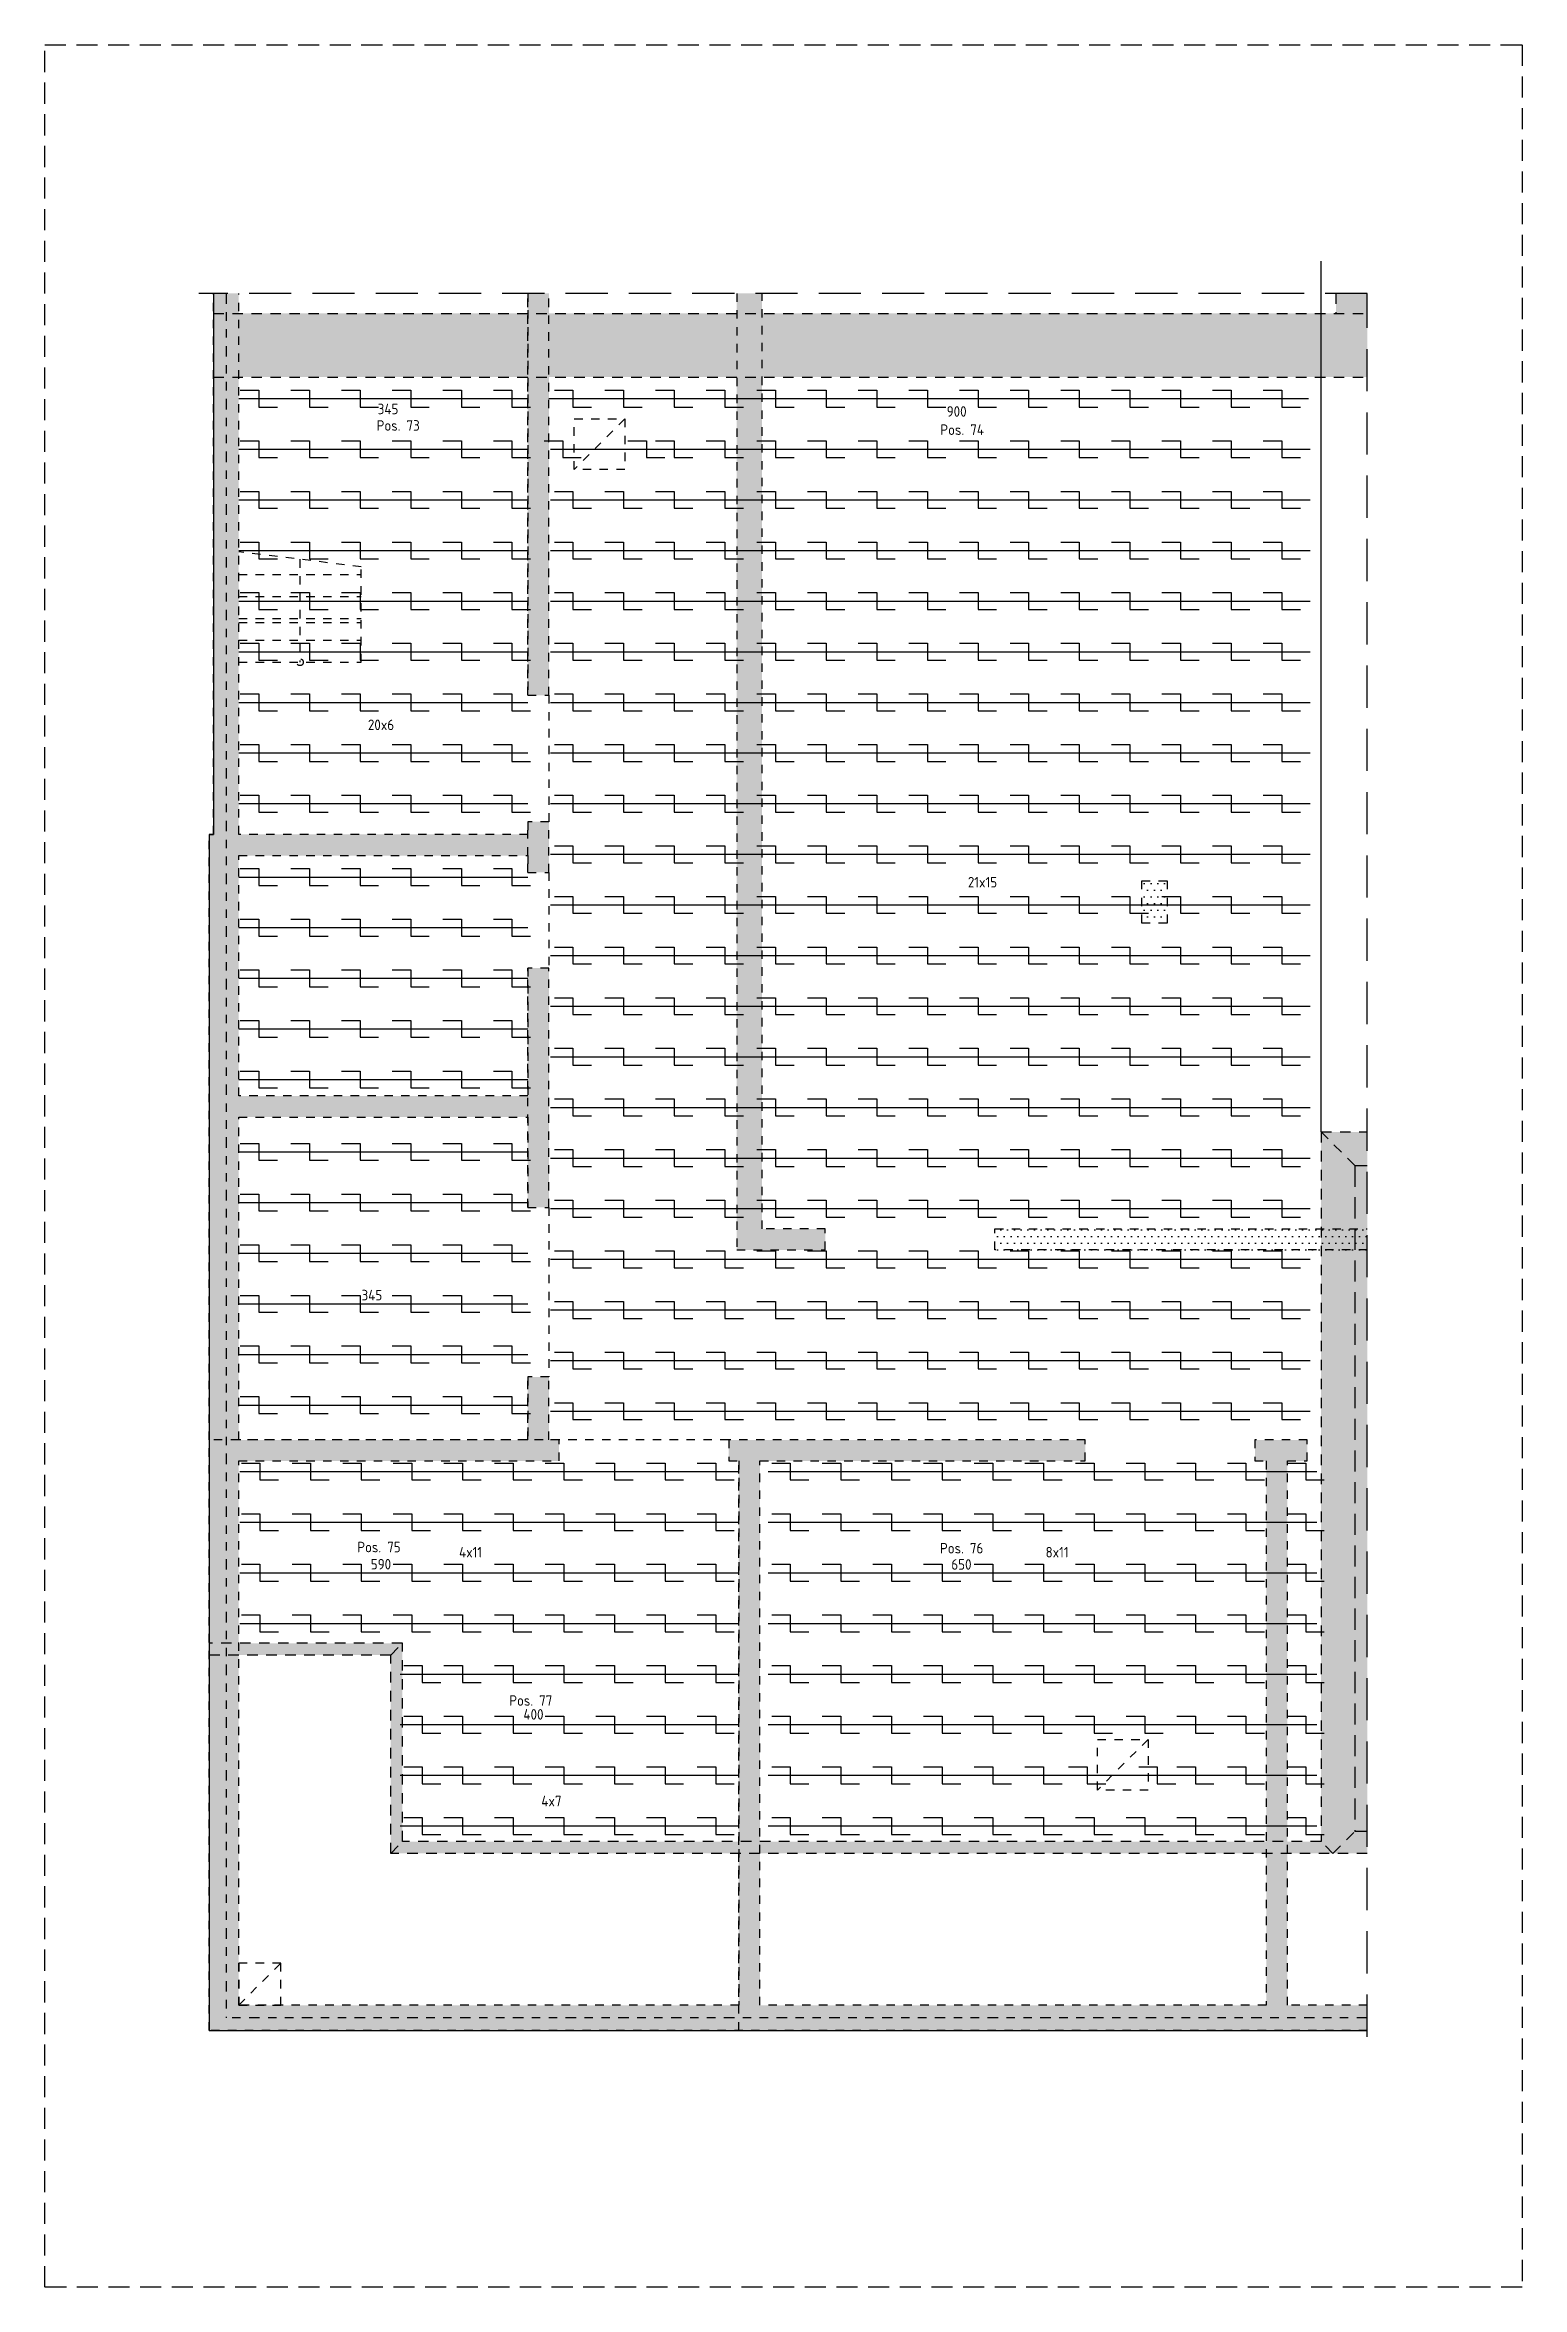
# Model space of a CAD drawing. Extents: x -59 to 99, y -34 to 56.
# Drawn here: x 56.7 to 74.21, y -34.49 to -7.92 of the extents above; entities that cross this region are included whole.
import ezdxf

# ---------------------------------------------------------------- set-up
doc = ezdxf.new("R2010")
doc.units = 0
doc.header["$LTSCALE"] = 0.5
for name, pattern in [('AUSGEZOGEN', [1000.01, 1000, 0.01]), ('DIVIDE2', [0.625, 0.25, -0.125, 0, -0.125, 0, -0.125]), ('DOT', [0.175, 0.05, -0.125]), ('GESTRICHELTX2', [1.5, 1, -0.5]), ('HIDDEN2', [0.187, 0.125, -0.062]), ('PUNKT', [0.175, 0.05, -0.125]), ('STRICHLINIE', [0.75, 0.5, -0.25]), ('VERDECKT', [0.375, 0.25, -0.125]), ('VERDECKTX2', [0.75, 0.5, -0.25])]:
    doc.linetypes.add(name, pattern=pattern)
for name, color, linetype in [('AFB', 7, 'Continuous'), ('BETON', 7, 'Continuous'), ('DETAIL', 7, 'Continuous'), ('DRUEBER', 7, 'Continuous'), ('grau_dunkel', 7, 'Continuous'), ('grau_hell', 7, 'Continuous'), ('HILFE', 7, 'Continuous'), ('RND', 7, 'Continuous'), ('SCHRAFF', 7, 'Continuous'), ('VERDECKT', 7, 'Continuous'), ('Versprung oberseitig', 7, 'Continuous')]:
    doc.layers.add(name, color=color, linetype=linetype)
doc.layers.add('NOPLOT', color=7, linetype='Continuous', plot=False)
doc.styles.add('txt', font='isocp.shx')
pattern_1 = [(0, (52.35565, -48.23742), (0.0396875, 0.079375), [0, -0.079375])]

msp = doc.modelspace()

# ---------------------------------------------------------------- texts
at = {"layer": 'NOPLOT', "color": 191, "linetype": 'Continuous', "style": 'txt'}
for s, p in [('345', (60.64735, -12.29835)), ('900', (67.38895, -12.32807)), ('Pos. 73', (60.63361, -12.49401)), ('Pos. 74', (67.31342, -12.54425)), ('20x6', (60.53082, -16.04218)), ('21x15', (67.63973, -17.90686)), ('345', (60.45572, -22.80012)), ('Pos. 75', (60.40471, -25.7858)), ('4x11', (61.6114, -25.84662)), ('Pos. 76', (67.30927, -25.79902)), ('8x11', (68.56025, -25.84662)), ('590', (60.56521, -25.98916)), ('650', (67.44383, -25.99166)), ('Pos. 77', (62.20536, -27.60368)), ('400', (62.37396, -27.76868)), ('4x7', (62.58629, -28.79589))]:
    msp.add_text(s, height=0.125, dxfattribs=at).set_placement(p)

# ---------------------------------------------------------------- hatches: boundary and pattern name
at = {"layer": 'grau_dunkel'}
for points in [[(72.37317, -11.10303), (72.37317, -10.86604), (72.00097, -10.86604), (72.00097, -11.10303)], [(72.37317, -29.09303), (72.37317, -21.20303), (72.22597, -21.20303), (72.22597, -29.09303)]]:
    msp.add_hatch(color=21, dxfattribs=at).paths.add_polyline_path(points)
at = {"layer": 'grau_hell'}
msp.add_hatch(color=9, dxfattribs=at).paths.add_polyline_path([(72.37317, -11.85803), (72.37317, -11.10303), (58.70097, -11.10303), (58.70097, -11.85803)])
h = msp.add_hatch(color=9, dxfattribs=at)
h.paths.add_polyline_path([(72.22597, -21.20303), (71.82597, -20.80303), (71.82597, -29.21303), (71.96597, -29.35303), (72.22597, -29.09303)])
h.paths.add_polyline_path([(60.94097, -29.21303), (60.80097, -29.35303), (71.96597, -29.35303), (71.82597, -29.21303)])
h.paths.add_polyline_path([(60.80097, -29.35303), (60.94097, -29.21303), (60.94097, -26.86303), (60.80097, -27.00303)])
h.paths.add_polyline_path([(58.65097, -26.86303), (58.65097, -27.00303), (60.80097, -27.00303), (60.94097, -26.86303)])
h.paths.add_polyline_path([(72.37317, -21.20303), (72.37317, -20.80303), (71.82597, -20.80303), (72.22597, -21.20303)])
h.paths.add_polyline_path([(72.37317, -29.35303), (72.37317, -29.09303), (72.22597, -29.09303), (71.96597, -29.35303)])
at = {"layer": 'SCHRAFF', "linetype": 'AUSGEZOGEN'}
h = msp.add_hatch(dxfattribs=at)
h.set_pattern_fill('DOTS', scale=0.05, double=1)
h.set_pattern_definition(pattern_1)
h.paths.add_polyline_path([(62.67597, -10.86604), (62.42597, -10.86604), (62.42597, -15.62803), (62.67597, -15.62803)])
h.paths.add_polyline_path([(72.37317, -31.45303), (72.37317, -31.15303), (71.42597, -31.15303), (71.42597, -24.70303), (71.66097, -24.70303), (71.66097, -24.45303), (71.04097, -24.45303), (71.04097, -24.70303), (71.17597, -24.70303), (71.17597, -31.15303), (65.17597, -31.15303), (65.17597, -24.70303), (69.03097, -24.70303), (69.03097, -24.45303), (64.80597, -24.45303), (64.80597, -24.70303), (64.92597, -24.70303), (64.92597, -31.15303), (59.00097, -31.15303), (59.00097, -24.70303), (62.79597, -24.70303), (62.79597, -24.45303), (62.67597, -24.45303), (62.67597, -23.70803), (62.42597, -23.70803), (62.42597, -24.45303), (59.00097, -24.45303), (59.00097, -20.62803), (62.42597, -20.62803), (62.42597, -21.69803), (62.67597, -21.69803), (62.67597, -18.86303), (62.42597, -18.86303), (62.42597, -20.37803), (59.00097, -20.37803), (59.00097, -17.52803), (62.42597, -17.52803), (62.42597, -17.72803), (62.67597, -17.72803), (62.67597, -17.12803), (62.42597, -17.12803), (62.42597, -17.27803), (59.00097, -17.27803), (59.00097, -10.86604), (58.70097, -10.86604), (58.70097, -17.27803), (58.65097, -17.27803), (58.65097, -31.45303)])
h = msp.add_hatch(dxfattribs=at)
h.set_pattern_fill('DOTS', scale=0.05, double=1)
h.paths.add_polyline_path([(65.20097, -11.85803), (64.90097, -11.85803), (64.90097, -22.20303), (65.95097, -22.20303), (65.95097, -21.95303), (65.20097, -21.95303)])
h.paths.add_polyline_path([(64.90097, -11.85803), (65.20097, -11.85803), (65.20097, -11.10303), (64.90097, -11.10303)])
h.paths.add_polyline_path([(64.90097, -10.86604), (64.90097, -11.10303), (65.20097, -11.10303), (65.20097, -10.86604)])
h = msp.add_hatch(dxfattribs=at)
h.set_pattern_fill('DOTS', scale=0.05, double=1)
h.paths.add_polyline_path([(70.00097, -17.82803), (69.70097, -17.82803), (69.70097, -18.32803), (70.00097, -18.32803)])
h = msp.add_hatch(dxfattribs=at)
h.set_pattern_fill('DOTS', scale=0.05, double=1)
h.set_pattern_definition(pattern_1)
h.paths.add_polyline_path([(72.37317, -22.20303), (72.37317, -21.95303), (67.96097, -21.95303), (67.96097, -22.20303)])

# ---------------------------------------------------------------- linework, layer by layer
at = {"layer": 'AFB', "color": 1, "linetype": 'DIVIDE2'}
for p in [(58.85097, -10.86604), (72.37317, -31.30303)]:
    msp.add_line(p, (58.85097, -31.30303), dxfattribs=at)
at = {"layer": 'BETON', "color": 6, "linetype": 'AUSGEZOGEN'}
for p, q in [((58.70097, -10.86604), (58.70097, -17.27803)), ((58.70097, -17.27803), (58.65097, -17.27803)), ((58.65097, -17.27803), (58.65097, -31.45303)), ((58.65097, -31.45303), (72.37317, -31.45303))]:
    msp.add_line(p, q, dxfattribs=at)
at = {"layer": 'BETON', "color": 7, "linetype": 'DOT'}
for points in [[(62.97597, -12.35303), (63.57597, -12.35303), (63.57597, -12.95303), (62.97597, -12.95303)], [(69.17597, -28.00303), (69.77597, -28.00303), (69.77597, -28.60303), (69.17597, -28.60303)], [(59.50097, -30.65303), (59.00097, -30.65303), (59.00097, -31.15303), (59.50097, -31.15303)]]:
    msp.add_lwpolyline(points, close=True, dxfattribs=at)
at = {"layer": 'DETAIL', "color": 102, "linetype": 'STRICHLINIE'}
msp.add_lwpolyline([(56.70327, -34.49404), (56.70327, -7.92118), (74.20802, -7.92118), (74.20802, -34.49404)], close=True, dxfattribs=at)
at = {"layer": 'DRUEBER', "color": 7, "linetype": 'PUNKT', "lineweight": -2}
for p, q in [((59.00097, -17.27803), (59.00097, -10.86604)), ((62.42597, -10.86604), (62.42597, -15.62803)), ((62.67597, -15.62803), (62.67597, -10.86604)), ((62.42597, -15.62803), (62.67597, -15.62803)), ((62.67597, -17.12803), (62.42597, -17.12803)), ((62.42597, -17.12803), (62.42597, -17.27803)), ((62.67597, -17.72803), (62.67597, -17.12803)), ((62.42597, -17.27803), (59.00097, -17.27803)), ((59.00097, -20.37803), (59.00097, -17.52803)), ((59.00097, -17.52803), (62.42597, -17.52803)), ((62.42597, -17.52803), (62.42597, -17.72803)), ((62.42597, -17.72803), (62.67597, -17.72803)), ((62.67597, -18.86303), (62.42597, -18.86303)), ((62.42597, -18.86303), (62.42597, -20.37803)), ((62.67597, -21.69803), (62.67597, -18.86303)), ((62.42597, -20.37803), (59.00097, -20.37803)), ((59.00097, -24.45303), (59.00097, -20.62803)), ((59.00097, -20.62803), (62.42597, -20.62803)), ((62.42597, -20.62803), (62.42597, -21.69803)), ((62.42597, -21.69803), (62.67597, -21.69803)), ((62.67597, -23.70803), (62.42597, -23.70803)), ((62.42597, -23.70803), (62.42597, -24.45303)), ((62.67597, -24.45303), (62.67597, -23.70803)), ((62.42597, -24.45303), (59.00097, -24.45303)), ((59.00097, -31.15303), (59.00097, -24.70303)), ((59.00097, -24.70303), (62.79597, -24.70303)), ((62.79597, -24.45303), (62.67597, -24.45303)), ((62.79597, -24.70303), (62.79597, -24.45303)), ((69.03097, -24.45303), (64.80597, -24.45303)), ((64.80597, -24.45303), (64.80597, -24.70303)), ((64.80597, -24.70303), (64.92597, -24.70303)), ((64.92597, -24.70303), (64.92597, -31.15303)), ((65.17597, -31.15303), (65.17597, -24.70303)), ((65.17597, -24.70303), (69.03097, -24.70303)), ((69.03097, -24.70303), (69.03097, -24.45303)), ((71.66097, -24.45303), (71.04097, -24.45303)), ((71.04097, -24.45303), (71.04097, -24.70303)), ((71.04097, -24.70303), (71.17597, -24.70303)), ((71.17597, -24.70303), (71.17597, -31.15303)), ((71.42597, -31.15303), (71.42597, -24.70303)), ((71.42597, -24.70303), (71.66097, -24.70303)), ((71.66097, -24.70303), (71.66097, -24.45303)), ((64.92597, -31.15303), (59.00097, -31.15303)), ((71.17597, -31.15303), (65.17597, -31.15303)), ((72.37317, -31.15303), (71.42597, -31.15303))]:
    msp.add_line(p, q, dxfattribs=at)
at = {"layer": 'DRUEBER', "color": 7, "linetype": 'PUNKT'}
for p, q in [((60.45097, -14.10708), (59.00097, -13.92803)), ((59.72597, -14.01755), (59.72597, -15.23803)), ((59.00097, -14.19803), (60.45097, -14.19803)), ((60.45097, -15.23803), (60.45097, -14.10708)), ((59.00097, -14.45803), (60.45097, -14.45803)), ((59.00097, -14.71803), (60.45097, -14.71803)), ((59.00097, -14.76755), (60.45097, -14.76755)), ((59.00097, -14.97803), (60.45097, -14.97803)), ((59.00097, -15.23803), (60.45097, -15.23803))]:
    msp.add_line(p, q, dxfattribs=at)
at = {"layer": 'DRUEBER', "color": 7, "linetype": 'PUNKT', "lineweight": -2}
for points in [[(72.37317, -31.45303), (58.65097, -31.45303), (58.65097, -17.27803), (58.70097, -17.27803), (58.70097, -10.86604)], [(64.90097, -10.86604), (64.90097, -22.20303), (65.95097, -22.20303), (65.95097, -21.95303), (65.20097, -21.95303), (65.20097, -10.86604)], [(72.37317, -22.20303), (67.96097, -22.20303), (67.96097, -21.95303)], [(67.96097, -21.95303), (72.37317, -21.95303)]]:
    msp.add_lwpolyline(points, dxfattribs=at)
msp.add_lwpolyline([(69.70097, -17.82803), (70.00097, -17.82803), (70.00097, -18.32803), (69.70097, -18.32803)], close=True, dxfattribs=at)
at = {"layer": 'DRUEBER', "color": 7, "linetype": 'PUNKT'}
msp.add_circle((59.72597, -15.23803), 0.04, dxfattribs=at)
at = {"layer": 'grau_dunkel', "color": 7, "linetype": 'DOT'}
for p, q in [((63.57597, -12.35303), (62.97597, -12.95303)), ((69.77597, -28.00303), (69.17597, -28.60303)), ((59.00097, -31.15303), (59.50097, -30.65303))]:
    msp.add_line(p, q, dxfattribs=at)
at = {"layer": 'HILFE', "color": 102, "linetype": 'GESTRICHELTX2'}
for p, q in [((72.37317, -10.86604), (58.52908, -10.86604)), ((72.37317, -31.52641), (72.37317, -10.86604))]:
    msp.add_line(p, q, dxfattribs=at)
at = {"layer": 'NOPLOT', "color": 191, "linetype": 'AUSGEZOGEN'}
msp.add_line((71.82597, -20.80303), (71.82597, -10.48405), dxfattribs=at)
at = {"layer": 'RND', "color": 1, "linetype": 'AUSGEZOGEN'}
for points in [[(59.00097, -12.11303), (62.42597, -12.11303)], [(59.01846, -12.01303), (59.23846, -12.01303), (59.23846, -12.21303), (59.45846, -12.21303)], [(59.61846, -12.01303), (59.83846, -12.01303), (59.83846, -12.21303), (60.05846, -12.21303)], [(60.21846, -12.01303), (60.43846, -12.01303), (60.43846, -12.21303), (60.65846, -12.21303)], [(60.81846, -12.01303), (61.03846, -12.01303), (61.03846, -12.21303), (61.25846, -12.21303)], [(61.41846, -12.01303), (61.63846, -12.01303), (61.63846, -12.21303), (61.85846, -12.21303)], [(62.01846, -12.01303), (62.23846, -12.01303), (62.23846, -12.21303), (62.45846, -12.21303)], [(62.67597, -12.11303), (71.67597, -12.11303)], [(62.74045, -12.01303), (62.96045, -12.01303), (62.96045, -12.21303), (63.18045, -12.21303)], [(63.34045, -12.01303), (63.56045, -12.01303), (63.56045, -12.21303), (63.78045, -12.21303)], [(63.94045, -12.01303), (64.16045, -12.01303), (64.16045, -12.21303), (64.38045, -12.21303)], [(64.54045, -12.01303), (64.76045, -12.01303), (64.76045, -12.21303), (64.98045, -12.21303)], [(65.14045, -12.01303), (65.36045, -12.01303), (65.36045, -12.21303), (65.58045, -12.21303)], [(65.74045, -12.01303), (65.96045, -12.01303), (65.96045, -12.21303), (66.18045, -12.21303)], [(66.34045, -12.01303), (66.56045, -12.01303), (66.56045, -12.21303), (66.78045, -12.21303)], [(66.94045, -12.01303), (67.16045, -12.01303), (67.16045, -12.21303), (67.38045, -12.21303)], [(67.54045, -12.01303), (67.76045, -12.01303), (67.76045, -12.21303), (67.98045, -12.21303)], [(68.14045, -12.01303), (68.36045, -12.01303), (68.36045, -12.21303), (68.58045, -12.21303)], [(68.74045, -12.01303), (68.96045, -12.01303), (68.96045, -12.21303), (69.18045, -12.21303)], [(69.34045, -12.01303), (69.56045, -12.01303), (69.56045, -12.21303), (69.78045, -12.21303)], [(69.94045, -12.01303), (70.16045, -12.01303), (70.16045, -12.21303), (70.38045, -12.21303)], [(70.54045, -12.01303), (70.76045, -12.01303), (70.76045, -12.21303), (70.98045, -12.21303)], [(71.14045, -12.01303), (71.36045, -12.01303), (71.36045, -12.21303), (71.58045, -12.21303)], [(59.00097, -12.71303), (62.42597, -12.71303)], [(59.01846, -12.61303), (59.23846, -12.61303), (59.23846, -12.81303), (59.45846, -12.81303)], [(59.61846, -12.61303), (59.83846, -12.61303), (59.83846, -12.81303), (60.05846, -12.81303)], [(60.21846, -12.61303), (60.43846, -12.61303), (60.43846, -12.81303), (60.65846, -12.81303)], [(60.81846, -12.61303), (61.03846, -12.61303), (61.03846, -12.81303), (61.25846, -12.81303)], [(61.41846, -12.61303), (61.63846, -12.61303), (61.63846, -12.81303), (61.85846, -12.81303)], [(62.01846, -12.61303), (62.23846, -12.61303), (62.23846, -12.81303), (62.45846, -12.81303)], [(62.61975, -12.61303), (62.83975, -12.61303), (62.83975, -12.81303), (63.05975, -12.81303)], [(62.6951, -12.71303), (71.6951, -12.71303)], [(63.6107, -12.61303), (63.8307, -12.61303), (63.8307, -12.81303), (64.0507, -12.81303)], [(63.94045, -12.61303), (64.16045, -12.61303), (64.16045, -12.81303), (64.38045, -12.81303)], [(64.54045, -12.61303), (64.76045, -12.61303), (64.76045, -12.81303), (64.98045, -12.81303)], [(65.14045, -12.61303), (65.36045, -12.61303), (65.36045, -12.81303), (65.58045, -12.81303)], [(65.74045, -12.61303), (65.96045, -12.61303), (65.96045, -12.81303), (66.18045, -12.81303)], [(66.34045, -12.61303), (66.56045, -12.61303), (66.56045, -12.81303), (66.78045, -12.81303)], [(66.94045, -12.61303), (67.16045, -12.61303), (67.16045, -12.81303), (67.38045, -12.81303)], [(67.54045, -12.61303), (67.76045, -12.61303), (67.76045, -12.81303), (67.98045, -12.81303)], [(68.14045, -12.61303), (68.36045, -12.61303), (68.36045, -12.81303), (68.58045, -12.81303)], [(68.74045, -12.61303), (68.96045, -12.61303), (68.96045, -12.81303), (69.18045, -12.81303)], [(69.34045, -12.61303), (69.56045, -12.61303), (69.56045, -12.81303), (69.78045, -12.81303)], [(69.94045, -12.61303), (70.16045, -12.61303), (70.16045, -12.81303), (70.38045, -12.81303)], [(70.54045, -12.61303), (70.76045, -12.61303), (70.76045, -12.81303), (70.98045, -12.81303)], [(71.14045, -12.61303), (71.36045, -12.61303), (71.36045, -12.81303), (71.58045, -12.81303)], [(59.01846, -13.21303), (59.23846, -13.21303), (59.23846, -13.41303), (59.45846, -13.41303)], [(59.61846, -13.21303), (59.83846, -13.21303), (59.83846, -13.41303), (60.05846, -13.41303)], [(60.21846, -13.21303), (60.43846, -13.21303), (60.43846, -13.41303), (60.65846, -13.41303)], [(60.81846, -13.21303), (61.03846, -13.21303), (61.03846, -13.41303), (61.25846, -13.41303)], [(61.41846, -13.21303), (61.63846, -13.21303), (61.63846, -13.41303), (61.85846, -13.41303)], [(62.01846, -13.21303), (62.23846, -13.21303), (62.23846, -13.41303), (62.45846, -13.41303)], [(62.74045, -13.21303), (62.96045, -13.21303), (62.96045, -13.41303), (63.18045, -13.41303)], [(63.34045, -13.21303), (63.56045, -13.21303), (63.56045, -13.41303), (63.78045, -13.41303)], [(63.94045, -13.21303), (64.16045, -13.21303), (64.16045, -13.41303), (64.38045, -13.41303)], [(64.54045, -13.21303), (64.76045, -13.21303), (64.76045, -13.41303), (64.98045, -13.41303)], [(65.14045, -13.21303), (65.36045, -13.21303), (65.36045, -13.41303), (65.58045, -13.41303)], [(65.74045, -13.21303), (65.96045, -13.21303), (65.96045, -13.41303), (66.18045, -13.41303)], [(66.34045, -13.21303), (66.56045, -13.21303), (66.56045, -13.41303), (66.78045, -13.41303)], [(66.94045, -13.21303), (67.16045, -13.21303), (67.16045, -13.41303), (67.38045, -13.41303)], [(67.54045, -13.21303), (67.76045, -13.21303), (67.76045, -13.41303), (67.98045, -13.41303)], [(68.14045, -13.21303), (68.36045, -13.21303), (68.36045, -13.41303), (68.58045, -13.41303)], [(68.74045, -13.21303), (68.96045, -13.21303), (68.96045, -13.41303), (69.18045, -13.41303)], [(69.34045, -13.21303), (69.56045, -13.21303), (69.56045, -13.41303), (69.78045, -13.41303)], [(69.94045, -13.21303), (70.16045, -13.21303), (70.16045, -13.41303), (70.38045, -13.41303)], [(70.54045, -13.21303), (70.76045, -13.21303), (70.76045, -13.41303), (70.98045, -13.41303)], [(71.14045, -13.21303), (71.36045, -13.21303), (71.36045, -13.41303), (71.58045, -13.41303)], [(59.00097, -13.31303), (62.42597, -13.31303)], [(62.6951, -13.31303), (71.6951, -13.31303)], [(59.01846, -13.81303), (59.23846, -13.81303), (59.23846, -14.01303), (59.45846, -14.01303)], [(59.61846, -13.81303), (59.83846, -13.81303), (59.83846, -14.01303), (60.05846, -14.01303)], [(60.21846, -13.81303), (60.43846, -13.81303), (60.43846, -14.01303), (60.65846, -14.01303)], [(60.81846, -13.81303), (61.03846, -13.81303), (61.03846, -14.01303), (61.25846, -14.01303)], [(61.41846, -13.81303), (61.63846, -13.81303), (61.63846, -14.01303), (61.85846, -14.01303)], [(62.01846, -13.81303), (62.23846, -13.81303), (62.23846, -14.01303), (62.45846, -14.01303)], [(62.74045, -13.81303), (62.96045, -13.81303), (62.96045, -14.01303), (63.18045, -14.01303)], [(63.34045, -13.81303), (63.56045, -13.81303), (63.56045, -14.01303), (63.78045, -14.01303)], [(63.94045, -13.81303), (64.16045, -13.81303), (64.16045, -14.01303), (64.38045, -14.01303)], [(64.54045, -13.81303), (64.76045, -13.81303), (64.76045, -14.01303), (64.98045, -14.01303)], [(65.14045, -13.81303), (65.36045, -13.81303), (65.36045, -14.01303), (65.58045, -14.01303)], [(65.74045, -13.81303), (65.96045, -13.81303), (65.96045, -14.01303), (66.18045, -14.01303)], [(66.34045, -13.81303), (66.56045, -13.81303), (66.56045, -14.01303), (66.78045, -14.01303)], [(66.94045, -13.81303), (67.16045, -13.81303), (67.16045, -14.01303), (67.38045, -14.01303)], [(67.54045, -13.81303), (67.76045, -13.81303), (67.76045, -14.01303), (67.98045, -14.01303)], [(68.14045, -13.81303), (68.36045, -13.81303), (68.36045, -14.01303), (68.58045, -14.01303)], [(68.74045, -13.81303), (68.96045, -13.81303), (68.96045, -14.01303), (69.18045, -14.01303)], [(69.34045, -13.81303), (69.56045, -13.81303), (69.56045, -14.01303), (69.78045, -14.01303)], [(69.94045, -13.81303), (70.16045, -13.81303), (70.16045, -14.01303), (70.38045, -14.01303)], [(70.54045, -13.81303), (70.76045, -13.81303), (70.76045, -14.01303), (70.98045, -14.01303)], [(71.14045, -13.81303), (71.36045, -13.81303), (71.36045, -14.01303), (71.58045, -14.01303)], [(59.00097, -13.91303), (62.42597, -13.91303)], [(62.6951, -13.91303), (71.6951, -13.91303)], [(59.00097, -14.51303), (62.42597, -14.51303)], [(59.01846, -14.41303), (59.23846, -14.41303), (59.23846, -14.61303), (59.45846, -14.61303)], [(59.61846, -14.41303), (59.83846, -14.41303), (59.83846, -14.61303), (60.05846, -14.61303)], [(60.21846, -14.41303), (60.43846, -14.41303), (60.43846, -14.61303), (60.65846, -14.61303)], [(60.81846, -14.41303), (61.03846, -14.41303), (61.03846, -14.61303), (61.25846, -14.61303)], [(61.41846, -14.41303), (61.63846, -14.41303), (61.63846, -14.61303), (61.85846, -14.61303)], [(62.01846, -14.41303), (62.23846, -14.41303), (62.23846, -14.61303), (62.45846, -14.61303)], [(62.6951, -14.51303), (71.6951, -14.51303)], [(62.74045, -14.41303), (62.96045, -14.41303), (62.96045, -14.61303), (63.18045, -14.61303)], [(63.34045, -14.41303), (63.56045, -14.41303), (63.56045, -14.61303), (63.78045, -14.61303)], [(63.94045, -14.41303), (64.16045, -14.41303), (64.16045, -14.61303), (64.38045, -14.61303)], [(64.54045, -14.41303), (64.76045, -14.41303), (64.76045, -14.61303), (64.98045, -14.61303)], [(65.14045, -14.41303), (65.36045, -14.41303), (65.36045, -14.61303), (65.58045, -14.61303)], [(65.74045, -14.41303), (65.96045, -14.41303), (65.96045, -14.61303), (66.18045, -14.61303)], [(66.34045, -14.41303), (66.56045, -14.41303), (66.56045, -14.61303), (66.78045, -14.61303)], [(66.94045, -14.41303), (67.16045, -14.41303), (67.16045, -14.61303), (67.38045, -14.61303)], [(67.54045, -14.41303), (67.76045, -14.41303), (67.76045, -14.61303), (67.98045, -14.61303)], [(68.14045, -14.41303), (68.36045, -14.41303), (68.36045, -14.61303), (68.58045, -14.61303)], [(68.74045, -14.41303), (68.96045, -14.41303), (68.96045, -14.61303), (69.18045, -14.61303)], [(69.34045, -14.41303), (69.56045, -14.41303), (69.56045, -14.61303), (69.78045, -14.61303)], [(69.94045, -14.41303), (70.16045, -14.41303), (70.16045, -14.61303), (70.38045, -14.61303)], [(70.54045, -14.41303), (70.76045, -14.41303), (70.76045, -14.61303), (70.98045, -14.61303)], [(71.14045, -14.41303), (71.36045, -14.41303), (71.36045, -14.61303), (71.58045, -14.61303)], [(59.00097, -15.11303), (62.42597, -15.11303)], [(59.01846, -15.01303), (59.23846, -15.01303), (59.23846, -15.21303), (59.45846, -15.21303)], [(59.61846, -15.01303), (59.83846, -15.01303), (59.83846, -15.21303), (60.05846, -15.21303)], [(60.21846, -15.01303), (60.43846, -15.01303), (60.43846, -15.21303), (60.65846, -15.21303)], [(60.81846, -15.01303), (61.03846, -15.01303), (61.03846, -15.21303), (61.25846, -15.21303)], [(61.41846, -15.01303), (61.63846, -15.01303), (61.63846, -15.21303), (61.85846, -15.21303)], [(62.01846, -15.01303), (62.23846, -15.01303), (62.23846, -15.21303), (62.45846, -15.21303)], [(62.6951, -15.11303), (71.6951, -15.11303)], [(62.74045, -15.01303), (62.96045, -15.01303), (62.96045, -15.21303), (63.18045, -15.21303)], [(63.34045, -15.01303), (63.56045, -15.01303), (63.56045, -15.21303), (63.78045, -15.21303)], [(63.94045, -15.01303), (64.16045, -15.01303), (64.16045, -15.21303), (64.38045, -15.21303)], [(64.54045, -15.01303), (64.76045, -15.01303), (64.76045, -15.21303), (64.98045, -15.21303)], [(65.14045, -15.01303), (65.36045, -15.01303), (65.36045, -15.21303), (65.58045, -15.21303)], [(65.74045, -15.01303), (65.96045, -15.01303), (65.96045, -15.21303), (66.18045, -15.21303)], [(66.34045, -15.01303), (66.56045, -15.01303), (66.56045, -15.21303), (66.78045, -15.21303)], [(66.94045, -15.01303), (67.16045, -15.01303), (67.16045, -15.21303), (67.38045, -15.21303)], [(67.54045, -15.01303), (67.76045, -15.01303), (67.76045, -15.21303), (67.98045, -15.21303)], [(68.14045, -15.01303), (68.36045, -15.01303), (68.36045, -15.21303), (68.58045, -15.21303)], [(68.74045, -15.01303), (68.96045, -15.01303), (68.96045, -15.21303), (69.18045, -15.21303)], [(69.34045, -15.01303), (69.56045, -15.01303), (69.56045, -15.21303), (69.78045, -15.21303)], [(69.94045, -15.01303), (70.16045, -15.01303), (70.16045, -15.21303), (70.38045, -15.21303)], [(70.54045, -15.01303), (70.76045, -15.01303), (70.76045, -15.21303), (70.98045, -15.21303)], [(71.14045, -15.01303), (71.36045, -15.01303), (71.36045, -15.21303), (71.58045, -15.21303)], [(59.01846, -15.61303), (59.23846, -15.61303), (59.23846, -15.81303), (59.45846, -15.81303)], [(59.61846, -15.61303), (59.83846, -15.61303), (59.83846, -15.81303), (60.05846, -15.81303)], [(60.21846, -15.61303), (60.43846, -15.61303), (60.43846, -15.81303), (60.65846, -15.81303)], [(60.81846, -15.61303), (61.03846, -15.61303), (61.03846, -15.81303), (61.25846, -15.81303)], [(61.41846, -15.61303), (61.63846, -15.61303), (61.63846, -15.81303), (61.85846, -15.81303)], [(62.01846, -15.61303), (62.23846, -15.61303), (62.23846, -15.81303), (62.45846, -15.81303)], [(62.74045, -15.61303), (62.96045, -15.61303), (62.96045, -15.81303), (63.18045, -15.81303)], [(63.34045, -15.61303), (63.56045, -15.61303), (63.56045, -15.81303), (63.78045, -15.81303)], [(63.94045, -15.61303), (64.16045, -15.61303), (64.16045, -15.81303), (64.38045, -15.81303)], [(64.54045, -15.61303), (64.76045, -15.61303), (64.76045, -15.81303), (64.98045, -15.81303)], [(65.14045, -15.61303), (65.36045, -15.61303), (65.36045, -15.81303), (65.58045, -15.81303)], [(65.74045, -15.61303), (65.96045, -15.61303), (65.96045, -15.81303), (66.18045, -15.81303)], [(66.34045, -15.61303), (66.56045, -15.61303), (66.56045, -15.81303), (66.78045, -15.81303)], [(66.94045, -15.61303), (67.16045, -15.61303), (67.16045, -15.81303), (67.38045, -15.81303)], [(67.54045, -15.61303), (67.76045, -15.61303), (67.76045, -15.81303), (67.98045, -15.81303)], [(68.14045, -15.61303), (68.36045, -15.61303), (68.36045, -15.81303), (68.58045, -15.81303)], [(68.74045, -15.61303), (68.96045, -15.61303), (68.96045, -15.81303), (69.18045, -15.81303)], [(69.34045, -15.61303), (69.56045, -15.61303), (69.56045, -15.81303), (69.78045, -15.81303)], [(69.94045, -15.61303), (70.16045, -15.61303), (70.16045, -15.81303), (70.38045, -15.81303)], [(70.54045, -15.61303), (70.76045, -15.61303), (70.76045, -15.81303), (70.98045, -15.81303)], [(71.14045, -15.61303), (71.36045, -15.61303), (71.36045, -15.81303), (71.58045, -15.81303)], [(59.00097, -15.71303), (62.42597, -15.71303)], [(62.6951, -15.71303), (71.6951, -15.71303)], [(59.00097, -16.31303), (62.42597, -16.31303)], [(59.01846, -16.21303), (59.23846, -16.21303), (59.23846, -16.41303), (59.45846, -16.41303)], [(59.61846, -16.21303), (59.83846, -16.21303), (59.83846, -16.41303), (60.05846, -16.41303)], [(60.21846, -16.21303), (60.43846, -16.21303), (60.43846, -16.41303), (60.65846, -16.41303)], [(60.81846, -16.21303), (61.03846, -16.21303), (61.03846, -16.41303), (61.25846, -16.41303)], [(61.41846, -16.21303), (61.63846, -16.21303), (61.63846, -16.41303), (61.85846, -16.41303)], [(62.01846, -16.21303), (62.23846, -16.21303), (62.23846, -16.41303), (62.45846, -16.41303)], [(62.6951, -16.31303), (71.6951, -16.31303)], [(62.74045, -16.21303), (62.96045, -16.21303), (62.96045, -16.41303), (63.18045, -16.41303)], [(63.34045, -16.21303), (63.56045, -16.21303), (63.56045, -16.41303), (63.78045, -16.41303)], [(63.94045, -16.21303), (64.16045, -16.21303), (64.16045, -16.41303), (64.38045, -16.41303)], [(64.54045, -16.21303), (64.76045, -16.21303), (64.76045, -16.41303), (64.98045, -16.41303)], [(65.14045, -16.21303), (65.36045, -16.21303), (65.36045, -16.41303), (65.58045, -16.41303)], [(65.74045, -16.21303), (65.96045, -16.21303), (65.96045, -16.41303), (66.18045, -16.41303)], [(66.34045, -16.21303), (66.56045, -16.21303), (66.56045, -16.41303), (66.78045, -16.41303)], [(66.94045, -16.21303), (67.16045, -16.21303), (67.16045, -16.41303), (67.38045, -16.41303)], [(67.54045, -16.21303), (67.76045, -16.21303), (67.76045, -16.41303), (67.98045, -16.41303)], [(68.14045, -16.21303), (68.36045, -16.21303), (68.36045, -16.41303), (68.58045, -16.41303)], [(68.74045, -16.21303), (68.96045, -16.21303), (68.96045, -16.41303), (69.18045, -16.41303)], [(69.34045, -16.21303), (69.56045, -16.21303), (69.56045, -16.41303), (69.78045, -16.41303)], [(69.94045, -16.21303), (70.16045, -16.21303), (70.16045, -16.41303), (70.38045, -16.41303)], [(70.54045, -16.21303), (70.76045, -16.21303), (70.76045, -16.41303), (70.98045, -16.41303)], [(71.14045, -16.21303), (71.36045, -16.21303), (71.36045, -16.41303), (71.58045, -16.41303)], [(59.00097, -16.91303), (62.42597, -16.91303)], [(59.01846, -16.81303), (59.23846, -16.81303), (59.23846, -17.01303), (59.45846, -17.01303)], [(59.61846, -16.81303), (59.83846, -16.81303), (59.83846, -17.01303), (60.05846, -17.01303)], [(60.21846, -16.81303), (60.43846, -16.81303), (60.43846, -17.01303), (60.65846, -17.01303)], [(60.81846, -16.81303), (61.03846, -16.81303), (61.03846, -17.01303), (61.25846, -17.01303)], [(61.41846, -16.81303), (61.63846, -16.81303), (61.63846, -17.01303), (61.85846, -17.01303)], [(62.01846, -16.81303), (62.23846, -16.81303), (62.23846, -17.01303), (62.45846, -17.01303)], [(62.6951, -16.91303), (71.6951, -16.91303)], [(62.74045, -16.81303), (62.96045, -16.81303), (62.96045, -17.01303), (63.18045, -17.01303)], [(63.34045, -16.81303), (63.56045, -16.81303), (63.56045, -17.01303), (63.78045, -17.01303)], [(63.94045, -16.81303), (64.16045, -16.81303), (64.16045, -17.01303), (64.38045, -17.01303)], [(64.54045, -16.81303), (64.76045, -16.81303), (64.76045, -17.01303), (64.98045, -17.01303)], [(65.14045, -16.81303), (65.36045, -16.81303), (65.36045, -17.01303), (65.58045, -17.01303)], [(65.74045, -16.81303), (65.96045, -16.81303), (65.96045, -17.01303), (66.18045, -17.01303)], [(66.34045, -16.81303), (66.56045, -16.81303), (66.56045, -17.01303), (66.78045, -17.01303)], [(66.94045, -16.81303), (67.16045, -16.81303), (67.16045, -17.01303), (67.38045, -17.01303)], [(67.54045, -16.81303), (67.76045, -16.81303), (67.76045, -17.01303), (67.98045, -17.01303)], [(68.14045, -16.81303), (68.36045, -16.81303), (68.36045, -17.01303), (68.58045, -17.01303)], [(68.74045, -16.81303), (68.96045, -16.81303), (68.96045, -17.01303), (69.18045, -17.01303)], [(69.34045, -16.81303), (69.56045, -16.81303), (69.56045, -17.01303), (69.78045, -17.01303)], [(69.94045, -16.81303), (70.16045, -16.81303), (70.16045, -17.01303), (70.38045, -17.01303)], [(70.54045, -16.81303), (70.76045, -16.81303), (70.76045, -17.01303), (70.98045, -17.01303)], [(71.14045, -16.81303), (71.36045, -16.81303), (71.36045, -17.01303), (71.58045, -17.01303)], [(62.6951, -17.51303), (71.6951, -17.51303)], [(62.74045, -17.41303), (62.96045, -17.41303), (62.96045, -17.61303), (63.18045, -17.61303)], [(63.34045, -17.41303), (63.56045, -17.41303), (63.56045, -17.61303), (63.78045, -17.61303)], [(63.94045, -17.41303), (64.16045, -17.41303), (64.16045, -17.61303), (64.38045, -17.61303)], [(64.54045, -17.41303), (64.76045, -17.41303), (64.76045, -17.61303), (64.98045, -17.61303)], [(65.14045, -17.41303), (65.36045, -17.41303), (65.36045, -17.61303), (65.58045, -17.61303)], [(65.74045, -17.41303), (65.96045, -17.41303), (65.96045, -17.61303), (66.18045, -17.61303)], [(66.34045, -17.41303), (66.56045, -17.41303), (66.56045, -17.61303), (66.78045, -17.61303)], [(66.94045, -17.41303), (67.16045, -17.41303), (67.16045, -17.61303), (67.38045, -17.61303)], [(67.54045, -17.41303), (67.76045, -17.41303), (67.76045, -17.61303), (67.98045, -17.61303)], [(68.14045, -17.41303), (68.36045, -17.41303), (68.36045, -17.61303), (68.58045, -17.61303)], [(68.74045, -17.41303), (68.96045, -17.41303), (68.96045, -17.61303), (69.18045, -17.61303)], [(69.34045, -17.41303), (69.56045, -17.41303), (69.56045, -17.61303), (69.78045, -17.61303)], [(69.94045, -17.41303), (70.16045, -17.41303), (70.16045, -17.61303), (70.38045, -17.61303)], [(70.54045, -17.41303), (70.76045, -17.41303), (70.76045, -17.61303), (70.98045, -17.61303)], [(71.14045, -17.41303), (71.36045, -17.41303), (71.36045, -17.61303), (71.58045, -17.61303)], [(59.00097, -17.78278), (62.42597, -17.78278)], [(59.01846, -17.68278), (59.23846, -17.68278), (59.23846, -17.88278), (59.45846, -17.88278)], [(59.61846, -17.68278), (59.83846, -17.68278), (59.83846, -17.88278), (60.05846, -17.88278)], [(60.21846, -17.68278), (60.43846, -17.68278), (60.43846, -17.88278), (60.65846, -17.88278)], [(60.81846, -17.68278), (61.03846, -17.68278), (61.03846, -17.88278), (61.25846, -17.88278)], [(61.41846, -17.68278), (61.63846, -17.68278), (61.63846, -17.88278), (61.85846, -17.88278)], [(62.01846, -17.68278), (62.23846, -17.68278), (62.23846, -17.88278), (62.45846, -17.88278)], [(62.74045, -18.01303), (62.96045, -18.01303), (62.96045, -18.21303), (63.18045, -18.21303)], [(63.34045, -18.01303), (63.56045, -18.01303), (63.56045, -18.21303), (63.78045, -18.21303)], [(63.94045, -18.01303), (64.16045, -18.01303), (64.16045, -18.21303), (64.38045, -18.21303)], [(64.54045, -18.01303), (64.76045, -18.01303), (64.76045, -18.21303), (64.98045, -18.21303)], [(65.14045, -18.01303), (65.36045, -18.01303), (65.36045, -18.21303), (65.58045, -18.21303)], [(65.74045, -18.01303), (65.96045, -18.01303), (65.96045, -18.21303), (66.18045, -18.21303)], [(66.34045, -18.01303), (66.56045, -18.01303), (66.56045, -18.21303), (66.78045, -18.21303)], [(66.94045, -18.01303), (67.16045, -18.01303), (67.16045, -18.21303), (67.38045, -18.21303)], [(67.54045, -18.01303), (67.76045, -18.01303), (67.76045, -18.21303), (67.98045, -18.21303)], [(68.14045, -18.01303), (68.36045, -18.01303), (68.36045, -18.21303), (68.58045, -18.21303)], [(68.74045, -18.01303), (68.96045, -18.01303), (68.96045, -18.21303), (69.18045, -18.21303)], [(69.34045, -18.01303), (69.56045, -18.01303), (69.56045, -18.21303), (69.78045, -18.21303)], [(69.94045, -18.01303), (70.16045, -18.01303), (70.16045, -18.21303), (70.38045, -18.21303)], [(70.54045, -18.01303), (70.76045, -18.01303), (70.76045, -18.21303), (70.98045, -18.21303)], [(71.14045, -18.01303), (71.36045, -18.01303), (71.36045, -18.21303), (71.58045, -18.21303)], [(59.01846, -18.28278), (59.23846, -18.28278), (59.23846, -18.48278), (59.45846, -18.48278)], [(59.61846, -18.28278), (59.83846, -18.28278), (59.83846, -18.48278), (60.05846, -18.48278)], [(60.21846, -18.28278), (60.43846, -18.28278), (60.43846, -18.48278), (60.65846, -18.48278)], [(60.81846, -18.28278), (61.03846, -18.28278), (61.03846, -18.48278), (61.25846, -18.48278)], [(61.41846, -18.28278), (61.63846, -18.28278), (61.63846, -18.48278), (61.85846, -18.48278)], [(62.01846, -18.28278), (62.23846, -18.28278), (62.23846, -18.48278), (62.45846, -18.48278)], [(62.6951, -18.11303), (71.6951, -18.11303)], [(59.00097, -18.38278), (62.42597, -18.38278)], [(62.6951, -18.71303), (71.6951, -18.71303)], [(62.74045, -18.61303), (62.96045, -18.61303), (62.96045, -18.81303), (63.18045, -18.81303)], [(63.34045, -18.61303), (63.56045, -18.61303), (63.56045, -18.81303), (63.78045, -18.81303)], [(63.94045, -18.61303), (64.16045, -18.61303), (64.16045, -18.81303), (64.38045, -18.81303)], [(64.54045, -18.61303), (64.76045, -18.61303), (64.76045, -18.81303), (64.98045, -18.81303)], [(65.14045, -18.61303), (65.36045, -18.61303), (65.36045, -18.81303), (65.58045, -18.81303)], [(65.74045, -18.61303), (65.96045, -18.61303), (65.96045, -18.81303), (66.18045, -18.81303)], [(66.34045, -18.61303), (66.56045, -18.61303), (66.56045, -18.81303), (66.78045, -18.81303)], [(66.94045, -18.61303), (67.16045, -18.61303), (67.16045, -18.81303), (67.38045, -18.81303)], [(67.54045, -18.61303), (67.76045, -18.61303), (67.76045, -18.81303), (67.98045, -18.81303)], [(68.14045, -18.61303), (68.36045, -18.61303), (68.36045, -18.81303), (68.58045, -18.81303)], [(68.74045, -18.61303), (68.96045, -18.61303), (68.96045, -18.81303), (69.18045, -18.81303)], [(69.34045, -18.61303), (69.56045, -18.61303), (69.56045, -18.81303), (69.78045, -18.81303)], [(69.94045, -18.61303), (70.16045, -18.61303), (70.16045, -18.81303), (70.38045, -18.81303)], [(70.54045, -18.61303), (70.76045, -18.61303), (70.76045, -18.81303), (70.98045, -18.81303)], [(71.14045, -18.61303), (71.36045, -18.61303), (71.36045, -18.81303), (71.58045, -18.81303)], [(59.00097, -18.98278), (62.42597, -18.98278)], [(59.01846, -18.88278), (59.23846, -18.88278), (59.23846, -19.08278), (59.45846, -19.08278)], [(59.61846, -18.88278), (59.83846, -18.88278), (59.83846, -19.08278), (60.05846, -19.08278)], [(60.21846, -18.88278), (60.43846, -18.88278), (60.43846, -19.08278), (60.65846, -19.08278)], [(60.81846, -18.88278), (61.03846, -18.88278), (61.03846, -19.08278), (61.25846, -19.08278)], [(61.41846, -18.88278), (61.63846, -18.88278), (61.63846, -19.08278), (61.85846, -19.08278)], [(62.01846, -18.88278), (62.23846, -18.88278), (62.23846, -19.08278), (62.45846, -19.08278)], [(62.6951, -19.31303), (71.6951, -19.31303)], [(62.74045, -19.21303), (62.96045, -19.21303), (62.96045, -19.41303), (63.18045, -19.41303)], [(63.34045, -19.21303), (63.56045, -19.21303), (63.56045, -19.41303), (63.78045, -19.41303)], [(63.94045, -19.21303), (64.16045, -19.21303), (64.16045, -19.41303), (64.38045, -19.41303)], [(64.54045, -19.21303), (64.76045, -19.21303), (64.76045, -19.41303), (64.98045, -19.41303)], [(65.14045, -19.21303), (65.36045, -19.21303), (65.36045, -19.41303), (65.58045, -19.41303)], [(65.74045, -19.21303), (65.96045, -19.21303), (65.96045, -19.41303), (66.18045, -19.41303)], [(66.34045, -19.21303), (66.56045, -19.21303), (66.56045, -19.41303), (66.78045, -19.41303)], [(66.94045, -19.21303), (67.16045, -19.21303), (67.16045, -19.41303), (67.38045, -19.41303)], [(67.54045, -19.21303), (67.76045, -19.21303), (67.76045, -19.41303), (67.98045, -19.41303)], [(68.14045, -19.21303), (68.36045, -19.21303), (68.36045, -19.41303), (68.58045, -19.41303)], [(68.74045, -19.21303), (68.96045, -19.21303), (68.96045, -19.41303), (69.18045, -19.41303)], [(69.34045, -19.21303), (69.56045, -19.21303), (69.56045, -19.41303), (69.78045, -19.41303)], [(69.94045, -19.21303), (70.16045, -19.21303), (70.16045, -19.41303), (70.38045, -19.41303)], [(70.54045, -19.21303), (70.76045, -19.21303), (70.76045, -19.41303), (70.98045, -19.41303)], [(71.14045, -19.21303), (71.36045, -19.21303), (71.36045, -19.41303), (71.58045, -19.41303)], [(59.00097, -19.58278), (62.42597, -19.58278)], [(59.01846, -19.48278), (59.23846, -19.48278), (59.23846, -19.68278), (59.45846, -19.68278)], [(59.61846, -19.48278), (59.83846, -19.48278), (59.83846, -19.68278), (60.05846, -19.68278)], [(60.21846, -19.48278), (60.43846, -19.48278), (60.43846, -19.68278), (60.65846, -19.68278)], [(60.81846, -19.48278), (61.03846, -19.48278), (61.03846, -19.68278), (61.25846, -19.68278)], [(61.41846, -19.48278), (61.63846, -19.48278), (61.63846, -19.68278), (61.85846, -19.68278)], [(62.01846, -19.48278), (62.23846, -19.48278), (62.23846, -19.68278), (62.45846, -19.68278)], [(62.6951, -19.91303), (71.6951, -19.91303)], [(62.74045, -19.81303), (62.96045, -19.81303), (62.96045, -20.01303), (63.18045, -20.01303)], [(63.34045, -19.81303), (63.56045, -19.81303), (63.56045, -20.01303), (63.78045, -20.01303)], [(63.94045, -19.81303), (64.16045, -19.81303), (64.16045, -20.01303), (64.38045, -20.01303)], [(64.54045, -19.81303), (64.76045, -19.81303), (64.76045, -20.01303), (64.98045, -20.01303)], [(65.14045, -19.81303), (65.36045, -19.81303), (65.36045, -20.01303), (65.58045, -20.01303)], [(65.74045, -19.81303), (65.96045, -19.81303), (65.96045, -20.01303), (66.18045, -20.01303)], [(66.34045, -19.81303), (66.56045, -19.81303), (66.56045, -20.01303), (66.78045, -20.01303)], [(66.94045, -19.81303), (67.16045, -19.81303), (67.16045, -20.01303), (67.38045, -20.01303)], [(67.54045, -19.81303), (67.76045, -19.81303), (67.76045, -20.01303), (67.98045, -20.01303)], [(68.14045, -19.81303), (68.36045, -19.81303), (68.36045, -20.01303), (68.58045, -20.01303)], [(68.74045, -19.81303), (68.96045, -19.81303), (68.96045, -20.01303), (69.18045, -20.01303)], [(69.34045, -19.81303), (69.56045, -19.81303), (69.56045, -20.01303), (69.78045, -20.01303)], [(69.94045, -19.81303), (70.16045, -19.81303), (70.16045, -20.01303), (70.38045, -20.01303)], [(70.54045, -19.81303), (70.76045, -19.81303), (70.76045, -20.01303), (70.98045, -20.01303)], [(71.14045, -19.81303), (71.36045, -19.81303), (71.36045, -20.01303), (71.58045, -20.01303)], [(59.00097, -20.18278), (62.42597, -20.18278)], [(59.01846, -20.08278), (59.23846, -20.08278), (59.23846, -20.28278), (59.45846, -20.28278)], [(59.61846, -20.08278), (59.83846, -20.08278), (59.83846, -20.28278), (60.05846, -20.28278)], [(60.21846, -20.08278), (60.43846, -20.08278), (60.43846, -20.28278), (60.65846, -20.28278)], [(60.81846, -20.08278), (61.03846, -20.08278), (61.03846, -20.28278), (61.25846, -20.28278)], [(61.41846, -20.08278), (61.63846, -20.08278), (61.63846, -20.28278), (61.85846, -20.28278)], [(62.01846, -20.08278), (62.23846, -20.08278), (62.23846, -20.28278), (62.45846, -20.28278)], [(62.74045, -20.41303), (62.96045, -20.41303), (62.96045, -20.61303), (63.18045, -20.61303)], [(63.34045, -20.41303), (63.56045, -20.41303), (63.56045, -20.61303), (63.78045, -20.61303)], [(63.94045, -20.41303), (64.16045, -20.41303), (64.16045, -20.61303), (64.38045, -20.61303)], [(64.54045, -20.41303), (64.76045, -20.41303), (64.76045, -20.61303), (64.98045, -20.61303)], [(65.14045, -20.41303), (65.36045, -20.41303), (65.36045, -20.61303), (65.58045, -20.61303)], [(65.74045, -20.41303), (65.96045, -20.41303), (65.96045, -20.61303), (66.18045, -20.61303)], [(66.34045, -20.41303), (66.56045, -20.41303), (66.56045, -20.61303), (66.78045, -20.61303)], [(66.94045, -20.41303), (67.16045, -20.41303), (67.16045, -20.61303), (67.38045, -20.61303)], [(67.54045, -20.41303), (67.76045, -20.41303), (67.76045, -20.61303), (67.98045, -20.61303)], [(68.14045, -20.41303), (68.36045, -20.41303), (68.36045, -20.61303), (68.58045, -20.61303)], [(68.74045, -20.41303), (68.96045, -20.41303), (68.96045, -20.61303), (69.18045, -20.61303)], [(69.34045, -20.41303), (69.56045, -20.41303), (69.56045, -20.61303), (69.78045, -20.61303)], [(69.94045, -20.41303), (70.16045, -20.41303), (70.16045, -20.61303), (70.38045, -20.61303)], [(70.54045, -20.41303), (70.76045, -20.41303), (70.76045, -20.61303), (70.98045, -20.61303)], [(71.14045, -20.41303), (71.36045, -20.41303), (71.36045, -20.61303), (71.58045, -20.61303)], [(62.6951, -20.51303), (71.6951, -20.51303)], [(59.01846, -20.94042), (59.23846, -20.94042), (59.23846, -21.14042), (59.45846, -21.14042)], [(59.61846, -20.94042), (59.83846, -20.94042), (59.83846, -21.14042), (60.05846, -21.14042)], [(60.21846, -20.94042), (60.43846, -20.94042), (60.43846, -21.14042), (60.65846, -21.14042)], [(60.81846, -20.94042), (61.03846, -20.94042), (61.03846, -21.14042), (61.25846, -21.14042)], [(61.41846, -20.94042), (61.63846, -20.94042), (61.63846, -21.14042), (61.85846, -21.14042)], [(62.01846, -20.94042), (62.23846, -20.94042), (62.23846, -21.14042), (62.45846, -21.14042)], [(59.00097, -21.04042), (62.42597, -21.04042)], [(62.6951, -21.11303), (71.6951, -21.11303)], [(62.74045, -21.01303), (62.96045, -21.01303), (62.96045, -21.21303), (63.18045, -21.21303)], [(63.34045, -21.01303), (63.56045, -21.01303), (63.56045, -21.21303), (63.78045, -21.21303)], [(63.94045, -21.01303), (64.16045, -21.01303), (64.16045, -21.21303), (64.38045, -21.21303)], [(64.54045, -21.01303), (64.76045, -21.01303), (64.76045, -21.21303), (64.98045, -21.21303)], [(65.14045, -21.01303), (65.36045, -21.01303), (65.36045, -21.21303), (65.58045, -21.21303)], [(65.74045, -21.01303), (65.96045, -21.01303), (65.96045, -21.21303), (66.18045, -21.21303)], [(66.34045, -21.01303), (66.56045, -21.01303), (66.56045, -21.21303), (66.78045, -21.21303)], [(66.94045, -21.01303), (67.16045, -21.01303), (67.16045, -21.21303), (67.38045, -21.21303)], [(67.54045, -21.01303), (67.76045, -21.01303), (67.76045, -21.21303), (67.98045, -21.21303)], [(68.14045, -21.01303), (68.36045, -21.01303), (68.36045, -21.21303), (68.58045, -21.21303)], [(68.74045, -21.01303), (68.96045, -21.01303), (68.96045, -21.21303), (69.18045, -21.21303)], [(69.34045, -21.01303), (69.56045, -21.01303), (69.56045, -21.21303), (69.78045, -21.21303)], [(69.94045, -21.01303), (70.16045, -21.01303), (70.16045, -21.21303), (70.38045, -21.21303)], [(70.54045, -21.01303), (70.76045, -21.01303), (70.76045, -21.21303), (70.98045, -21.21303)], [(71.14045, -21.01303), (71.36045, -21.01303), (71.36045, -21.21303), (71.58045, -21.21303)], [(59.00097, -21.64042), (62.42597, -21.64042)], [(59.01846, -21.54042), (59.23846, -21.54042), (59.23846, -21.74042), (59.45846, -21.74042)], [(59.61846, -21.54042), (59.83846, -21.54042), (59.83846, -21.74042), (60.05846, -21.74042)], [(60.21846, -21.54042), (60.43846, -21.54042), (60.43846, -21.74042), (60.65846, -21.74042)], [(60.81846, -21.54042), (61.03846, -21.54042), (61.03846, -21.74042), (61.25846, -21.74042)], [(61.41846, -21.54042), (61.63846, -21.54042), (61.63846, -21.74042), (61.85846, -21.74042)], [(62.01846, -21.54042), (62.23846, -21.54042), (62.23846, -21.74042), (62.45846, -21.74042)], [(62.6951, -21.71303), (71.6951, -21.71303)], [(62.74045, -21.61303), (62.96045, -21.61303), (62.96045, -21.81303), (63.18045, -21.81303)], [(63.34045, -21.61303), (63.56045, -21.61303), (63.56045, -21.81303), (63.78045, -21.81303)], [(63.94045, -21.61303), (64.16045, -21.61303), (64.16045, -21.81303), (64.38045, -21.81303)], [(64.54045, -21.61303), (64.76045, -21.61303), (64.76045, -21.81303), (64.98045, -21.81303)], [(65.14045, -21.61303), (65.36045, -21.61303), (65.36045, -21.81303), (65.58045, -21.81303)], [(65.74045, -21.61303), (65.96045, -21.61303), (65.96045, -21.81303), (66.18045, -21.81303)], [(66.34045, -21.61303), (66.56045, -21.61303), (66.56045, -21.81303), (66.78045, -21.81303)], [(66.94045, -21.61303), (67.16045, -21.61303), (67.16045, -21.81303), (67.38045, -21.81303)], [(67.54045, -21.61303), (67.76045, -21.61303), (67.76045, -21.81303), (67.98045, -21.81303)], [(68.14045, -21.61303), (68.36045, -21.61303), (68.36045, -21.81303), (68.58045, -21.81303)], [(68.74045, -21.61303), (68.96045, -21.61303), (68.96045, -21.81303), (69.18045, -21.81303)], [(69.34045, -21.61303), (69.56045, -21.61303), (69.56045, -21.81303), (69.78045, -21.81303)], [(69.94045, -21.61303), (70.16045, -21.61303), (70.16045, -21.81303), (70.38045, -21.81303)], [(70.54045, -21.61303), (70.76045, -21.61303), (70.76045, -21.81303), (70.98045, -21.81303)], [(71.14045, -21.61303), (71.36045, -21.61303), (71.36045, -21.81303), (71.58045, -21.81303)], [(59.00097, -22.24042), (62.42597, -22.24042)], [(59.01846, -22.14042), (59.23846, -22.14042), (59.23846, -22.34042), (59.45846, -22.34042)], [(59.61846, -22.14042), (59.83846, -22.14042), (59.83846, -22.34042), (60.05846, -22.34042)], [(60.21846, -22.14042), (60.43846, -22.14042), (60.43846, -22.34042), (60.65846, -22.34042)], [(60.81846, -22.14042), (61.03846, -22.14042), (61.03846, -22.34042), (61.25846, -22.34042)], [(61.41846, -22.14042), (61.63846, -22.14042), (61.63846, -22.34042), (61.85846, -22.34042)], [(62.01846, -22.14042), (62.23846, -22.14042), (62.23846, -22.34042), (62.45846, -22.34042)], [(62.6951, -22.31303), (71.6951, -22.31303)], [(62.74045, -22.21303), (62.96045, -22.21303), (62.96045, -22.41303), (63.18045, -22.41303)], [(63.34045, -22.21303), (63.56045, -22.21303), (63.56045, -22.41303), (63.78045, -22.41303)], [(63.94045, -22.21303), (64.16045, -22.21303), (64.16045, -22.41303), (64.38045, -22.41303)], [(64.54045, -22.21303), (64.76045, -22.21303), (64.76045, -22.41303), (64.98045, -22.41303)], [(65.14045, -22.21303), (65.36045, -22.21303), (65.36045, -22.41303), (65.58045, -22.41303)], [(65.74045, -22.21303), (65.96045, -22.21303), (65.96045, -22.41303), (66.18045, -22.41303)], [(66.34045, -22.21303), (66.56045, -22.21303), (66.56045, -22.41303), (66.78045, -22.41303)], [(66.94045, -22.21303), (67.16045, -22.21303), (67.16045, -22.41303), (67.38045, -22.41303)], [(67.54045, -22.21303), (67.76045, -22.21303), (67.76045, -22.41303), (67.98045, -22.41303)], [(68.14045, -22.21303), (68.36045, -22.21303), (68.36045, -22.41303), (68.58045, -22.41303)], [(68.74045, -22.21303), (68.96045, -22.21303), (68.96045, -22.41303), (69.18045, -22.41303)], [(69.34045, -22.21303), (69.56045, -22.21303), (69.56045, -22.41303), (69.78045, -22.41303)], [(69.94045, -22.21303), (70.16045, -22.21303), (70.16045, -22.41303), (70.38045, -22.41303)], [(70.54045, -22.21303), (70.76045, -22.21303), (70.76045, -22.41303), (70.98045, -22.41303)], [(71.14045, -22.21303), (71.36045, -22.21303), (71.36045, -22.41303), (71.58045, -22.41303)], [(59.00097, -22.84042), (62.42597, -22.84042)], [(59.01846, -22.74042), (59.23846, -22.74042), (59.23846, -22.94042), (59.45846, -22.94042)], [(59.61846, -22.74042), (59.83846, -22.74042), (59.83846, -22.94042), (60.05846, -22.94042)], [(60.21846, -22.74042), (60.43846, -22.74042), (60.43846, -22.94042), (60.65846, -22.94042)], [(60.81846, -22.74042), (61.03846, -22.74042), (61.03846, -22.94042), (61.25846, -22.94042)], [(61.41846, -22.74042), (61.63846, -22.74042), (61.63846, -22.94042), (61.85846, -22.94042)], [(62.01846, -22.74042), (62.23846, -22.74042), (62.23846, -22.94042), (62.45846, -22.94042)], [(62.74045, -22.81303), (62.96045, -22.81303), (62.96045, -23.01303), (63.18045, -23.01303)], [(63.34045, -22.81303), (63.56045, -22.81303), (63.56045, -23.01303), (63.78045, -23.01303)], [(63.94045, -22.81303), (64.16045, -22.81303), (64.16045, -23.01303), (64.38045, -23.01303)], [(64.54045, -22.81303), (64.76045, -22.81303), (64.76045, -23.01303), (64.98045, -23.01303)], [(65.14045, -22.81303), (65.36045, -22.81303), (65.36045, -23.01303), (65.58045, -23.01303)], [(65.74045, -22.81303), (65.96045, -22.81303), (65.96045, -23.01303), (66.18045, -23.01303)], [(66.34045, -22.81303), (66.56045, -22.81303), (66.56045, -23.01303), (66.78045, -23.01303)], [(66.94045, -22.81303), (67.16045, -22.81303), (67.16045, -23.01303), (67.38045, -23.01303)], [(67.54045, -22.81303), (67.76045, -22.81303), (67.76045, -23.01303), (67.98045, -23.01303)], [(68.14045, -22.81303), (68.36045, -22.81303), (68.36045, -23.01303), (68.58045, -23.01303)], [(68.74045, -22.81303), (68.96045, -22.81303), (68.96045, -23.01303), (69.18045, -23.01303)], [(69.34045, -22.81303), (69.56045, -22.81303), (69.56045, -23.01303), (69.78045, -23.01303)], [(69.94045, -22.81303), (70.16045, -22.81303), (70.16045, -23.01303), (70.38045, -23.01303)], [(70.54045, -22.81303), (70.76045, -22.81303), (70.76045, -23.01303), (70.98045, -23.01303)], [(71.14045, -22.81303), (71.36045, -22.81303), (71.36045, -23.01303), (71.58045, -23.01303)], [(62.6951, -22.91303), (71.6951, -22.91303)], [(59.01846, -23.34042), (59.23846, -23.34042), (59.23846, -23.54042), (59.45846, -23.54042)], [(59.61846, -23.34042), (59.83846, -23.34042), (59.83846, -23.54042), (60.05846, -23.54042)], [(60.21846, -23.34042), (60.43846, -23.34042), (60.43846, -23.54042), (60.65846, -23.54042)], [(60.81846, -23.34042), (61.03846, -23.34042), (61.03846, -23.54042), (61.25846, -23.54042)], [(61.41846, -23.34042), (61.63846, -23.34042), (61.63846, -23.54042), (61.85846, -23.54042)], [(62.01846, -23.34042), (62.23846, -23.34042), (62.23846, -23.54042), (62.45846, -23.54042)], [(59.00097, -23.44042), (62.42597, -23.44042)], [(62.6951, -23.51303), (71.6951, -23.51303)], [(62.74045, -23.41303), (62.96045, -23.41303), (62.96045, -23.61303), (63.18045, -23.61303)], [(63.34045, -23.41303), (63.56045, -23.41303), (63.56045, -23.61303), (63.78045, -23.61303)], [(63.94045, -23.41303), (64.16045, -23.41303), (64.16045, -23.61303), (64.38045, -23.61303)], [(64.54045, -23.41303), (64.76045, -23.41303), (64.76045, -23.61303), (64.98045, -23.61303)], [(65.14045, -23.41303), (65.36045, -23.41303), (65.36045, -23.61303), (65.58045, -23.61303)], [(65.74045, -23.41303), (65.96045, -23.41303), (65.96045, -23.61303), (66.18045, -23.61303)], [(66.34045, -23.41303), (66.56045, -23.41303), (66.56045, -23.61303), (66.78045, -23.61303)], [(66.94045, -23.41303), (67.16045, -23.41303), (67.16045, -23.61303), (67.38045, -23.61303)], [(67.54045, -23.41303), (67.76045, -23.41303), (67.76045, -23.61303), (67.98045, -23.61303)], [(68.14045, -23.41303), (68.36045, -23.41303), (68.36045, -23.61303), (68.58045, -23.61303)], [(68.74045, -23.41303), (68.96045, -23.41303), (68.96045, -23.61303), (69.18045, -23.61303)], [(69.34045, -23.41303), (69.56045, -23.41303), (69.56045, -23.61303), (69.78045, -23.61303)], [(69.94045, -23.41303), (70.16045, -23.41303), (70.16045, -23.61303), (70.38045, -23.61303)], [(70.54045, -23.41303), (70.76045, -23.41303), (70.76045, -23.61303), (70.98045, -23.61303)], [(71.14045, -23.41303), (71.36045, -23.41303), (71.36045, -23.61303), (71.58045, -23.61303)], [(59.00097, -24.04042), (62.42597, -24.04042)], [(59.01846, -23.94042), (59.23846, -23.94042), (59.23846, -24.14042), (59.45846, -24.14042)], [(59.61846, -23.94042), (59.83846, -23.94042), (59.83846, -24.14042), (60.05846, -24.14042)], [(60.21846, -23.94042), (60.43846, -23.94042), (60.43846, -24.14042), (60.65846, -24.14042)], [(60.81846, -23.94042), (61.03846, -23.94042), (61.03846, -24.14042), (61.25846, -24.14042)], [(61.41846, -23.94042), (61.63846, -23.94042), (61.63846, -24.14042), (61.85846, -24.14042)], [(62.01846, -23.94042), (62.23846, -23.94042), (62.23846, -24.14042), (62.45846, -24.14042)], [(62.6951, -24.11303), (71.6951, -24.11303)], [(62.74045, -24.01303), (62.96045, -24.01303), (62.96045, -24.21303), (63.18045, -24.21303)], [(63.34045, -24.01303), (63.56045, -24.01303), (63.56045, -24.21303), (63.78045, -24.21303)], [(63.94045, -24.01303), (64.16045, -24.01303), (64.16045, -24.21303), (64.38045, -24.21303)], [(64.54045, -24.01303), (64.76045, -24.01303), (64.76045, -24.21303), (64.98045, -24.21303)], [(65.14045, -24.01303), (65.36045, -24.01303), (65.36045, -24.21303), (65.58045, -24.21303)], [(65.74045, -24.01303), (65.96045, -24.01303), (65.96045, -24.21303), (66.18045, -24.21303)], [(66.34045, -24.01303), (66.56045, -24.01303), (66.56045, -24.21303), (66.78045, -24.21303)], [(66.94045, -24.01303), (67.16045, -24.01303), (67.16045, -24.21303), (67.38045, -24.21303)], [(67.54045, -24.01303), (67.76045, -24.01303), (67.76045, -24.21303), (67.98045, -24.21303)], [(68.14045, -24.01303), (68.36045, -24.01303), (68.36045, -24.21303), (68.58045, -24.21303)], [(68.74045, -24.01303), (68.96045, -24.01303), (68.96045, -24.21303), (69.18045, -24.21303)], [(69.34045, -24.01303), (69.56045, -24.01303), (69.56045, -24.21303), (69.78045, -24.21303)], [(69.94045, -24.01303), (70.16045, -24.01303), (70.16045, -24.21303), (70.38045, -24.21303)], [(70.54045, -24.01303), (70.76045, -24.01303), (70.76045, -24.21303), (70.98045, -24.21303)], [(71.14045, -24.01303), (71.36045, -24.01303), (71.36045, -24.21303), (71.58045, -24.21303)], [(59.01487, -24.82805), (64.91487, -24.82805)], [(59.03237, -24.72805), (59.25237, -24.72805), (59.25237, -24.92805), (59.47237, -24.92805)], [(59.63237, -24.72805), (59.85237, -24.72805), (59.85237, -24.92805), (60.07237, -24.92805)], [(60.23237, -24.72805), (60.45237, -24.72805), (60.45237, -24.92805), (60.67237, -24.92805)], [(60.83237, -24.72805), (61.05237, -24.72805), (61.05237, -24.92805), (61.27237, -24.92805)], [(61.43237, -24.72805), (61.65237, -24.72805), (61.65237, -24.92805), (61.87237, -24.92805)], [(62.03237, -24.72805), (62.25237, -24.72805), (62.25237, -24.92805), (62.47237, -24.92805)], [(62.63237, -24.72805), (62.85237, -24.72805), (62.85237, -24.92805), (63.07237, -24.92805)], [(63.23237, -24.72805), (63.45237, -24.72805), (63.45237, -24.92805), (63.67237, -24.92805)], [(63.83237, -24.72805), (64.05237, -24.72805), (64.05237, -24.92805), (64.27237, -24.92805)], [(64.43237, -24.72805), (64.65237, -24.72805), (64.65237, -24.92805), (64.87237, -24.92805)], [(65.27573, -24.82805), (71.77573, -24.82805)], [(65.31566, -24.72805), (65.53566, -24.72805), (65.53566, -24.92805), (65.75566, -24.92805)], [(65.91566, -24.72805), (66.13566, -24.72805), (66.13566, -24.92805), (66.35566, -24.92805)], [(66.51566, -24.72805), (66.73566, -24.72805), (66.73566, -24.92805), (66.95566, -24.92805)], [(67.11566, -24.72805), (67.33566, -24.72805), (67.33566, -24.92805), (67.55566, -24.92805)], [(67.71566, -24.72805), (67.93566, -24.72805), (67.93566, -24.92805), (68.15566, -24.92805)], [(68.31566, -24.72805), (68.53566, -24.72805), (68.53566, -24.92805), (68.75566, -24.92805)], [(68.91566, -24.72805), (69.13566, -24.72805), (69.13566, -24.92805), (69.35566, -24.92805)], [(69.51566, -24.72805), (69.73566, -24.72805), (69.73566, -24.92805), (69.95566, -24.92805)], [(70.11566, -24.72805), (70.33566, -24.72805), (70.33566, -24.92805), (70.55566, -24.92805)], [(70.71566, -24.72805), (70.93566, -24.72805), (70.93566, -24.92805), (71.15566, -24.92805)], [(71.4239, -24.72805), (71.6439, -24.72805), (71.6439, -24.92805), (71.8639, -24.92805)], [(59.01487, -25.42805), (64.91487, -25.42805)], [(59.03237, -25.32805), (59.25237, -25.32805), (59.25237, -25.52805), (59.47237, -25.52805)], [(59.63237, -25.32805), (59.85237, -25.32805), (59.85237, -25.52805), (60.07237, -25.52805)], [(60.23237, -25.32805), (60.45237, -25.32805), (60.45237, -25.52805), (60.67237, -25.52805)], [(60.83237, -25.32805), (61.05237, -25.32805), (61.05237, -25.52805), (61.27237, -25.52805)], [(61.43237, -25.32805), (61.65237, -25.32805), (61.65237, -25.52805), (61.87237, -25.52805)], [(62.03237, -25.32805), (62.25237, -25.32805), (62.25237, -25.52805), (62.47237, -25.52805)], [(62.63237, -25.32805), (62.85237, -25.32805), (62.85237, -25.52805), (63.07237, -25.52805)], [(63.23237, -25.32805), (63.45237, -25.32805), (63.45237, -25.52805), (63.67237, -25.52805)], [(63.83237, -25.32805), (64.05237, -25.32805), (64.05237, -25.52805), (64.27237, -25.52805)], [(64.43237, -25.32805), (64.65237, -25.32805), (64.65237, -25.52805), (64.87237, -25.52805)], [(65.27573, -25.42805), (71.77573, -25.42805)], [(65.31566, -25.32805), (65.53566, -25.32805), (65.53566, -25.52805), (65.75566, -25.52805)], [(65.91566, -25.32805), (66.13566, -25.32805), (66.13566, -25.52805), (66.35566, -25.52805)], [(66.51566, -25.32805), (66.73566, -25.32805), (66.73566, -25.52805), (66.95566, -25.52805)], [(67.11566, -25.32805), (67.33566, -25.32805), (67.33566, -25.52805), (67.55566, -25.52805)], [(67.71566, -25.32805), (67.93566, -25.32805), (67.93566, -25.52805), (68.15566, -25.52805)], [(68.31566, -25.32805), (68.53566, -25.32805), (68.53566, -25.52805), (68.75566, -25.52805)], [(68.91566, -25.32805), (69.13566, -25.32805), (69.13566, -25.52805), (69.35566, -25.52805)], [(69.51566, -25.32805), (69.73566, -25.32805), (69.73566, -25.52805), (69.95566, -25.52805)], [(70.11566, -25.32805), (70.33566, -25.32805), (70.33566, -25.52805), (70.55566, -25.52805)], [(70.71566, -25.32805), (70.93566, -25.32805), (70.93566, -25.52805), (71.15566, -25.52805)], [(71.4239, -25.32805), (71.6439, -25.32805), (71.6439, -25.52805), (71.8639, -25.52805)], [(59.01487, -26.02805), (64.91487, -26.02805)], [(59.03237, -25.92805), (59.25237, -25.92805), (59.25237, -26.12805), (59.47237, -26.12805)], [(59.63237, -25.92805), (59.85237, -25.92805), (59.85237, -26.12805), (60.07237, -26.12805)], [(60.23237, -25.92805), (60.45237, -25.92805), (60.45237, -26.12805), (60.67237, -26.12805)], [(60.83237, -25.92805), (61.05237, -25.92805), (61.05237, -26.12805), (61.27237, -26.12805)], [(61.43237, -25.92805), (61.65237, -25.92805), (61.65237, -26.12805), (61.87237, -26.12805)], [(62.03237, -25.92805), (62.25237, -25.92805), (62.25237, -26.12805), (62.47237, -26.12805)], [(62.63237, -25.92805), (62.85237, -25.92805), (62.85237, -26.12805), (63.07237, -26.12805)], [(63.23237, -25.92805), (63.45237, -25.92805), (63.45237, -26.12805), (63.67237, -26.12805)], [(63.83237, -25.92805), (64.05237, -25.92805), (64.05237, -26.12805), (64.27237, -26.12805)], [(64.43237, -25.92805), (64.65237, -25.92805), (64.65237, -26.12805), (64.87237, -26.12805)], [(65.27573, -26.02805), (71.77573, -26.02805)], [(65.31566, -25.92805), (65.53566, -25.92805), (65.53566, -26.12805), (65.75566, -26.12805)], [(65.91566, -25.92805), (66.13566, -25.92805), (66.13566, -26.12805), (66.35566, -26.12805)], [(66.51566, -25.92805), (66.73566, -25.92805), (66.73566, -26.12805), (66.95566, -26.12805)], [(67.11566, -25.92805), (67.33566, -25.92805), (67.33566, -26.12805), (67.55566, -26.12805)], [(67.71566, -25.92805), (67.93566, -25.92805), (67.93566, -26.12805), (68.15566, -26.12805)], [(68.31566, -25.92805), (68.53566, -25.92805), (68.53566, -26.12805), (68.75566, -26.12805)], [(68.91566, -25.92805), (69.13566, -25.92805), (69.13566, -26.12805), (69.35566, -26.12805)], [(69.51566, -25.92805), (69.73566, -25.92805), (69.73566, -26.12805), (69.95566, -26.12805)], [(70.11566, -25.92805), (70.33566, -25.92805), (70.33566, -26.12805), (70.55566, -26.12805)], [(70.71566, -25.92805), (70.93566, -25.92805), (70.93566, -26.12805), (71.15566, -26.12805)], [(71.4239, -25.92805), (71.6439, -25.92805), (71.6439, -26.12805), (71.8639, -26.12805)], [(59.03237, -26.52805), (59.25237, -26.52805), (59.25237, -26.72805), (59.47237, -26.72805)], [(59.63237, -26.52805), (59.85237, -26.52805), (59.85237, -26.72805), (60.07237, -26.72805)], [(60.23237, -26.52805), (60.45237, -26.52805), (60.45237, -26.72805), (60.67237, -26.72805)], [(60.83237, -26.52805), (61.05237, -26.52805), (61.05237, -26.72805), (61.27237, -26.72805)], [(61.43237, -26.52805), (61.65237, -26.52805), (61.65237, -26.72805), (61.87237, -26.72805)], [(62.03237, -26.52805), (62.25237, -26.52805), (62.25237, -26.72805), (62.47237, -26.72805)], [(62.63237, -26.52805), (62.85237, -26.52805), (62.85237, -26.72805), (63.07237, -26.72805)], [(63.23237, -26.52805), (63.45237, -26.52805), (63.45237, -26.72805), (63.67237, -26.72805)], [(63.83237, -26.52805), (64.05237, -26.52805), (64.05237, -26.72805), (64.27237, -26.72805)], [(64.43237, -26.52805), (64.65237, -26.52805), (64.65237, -26.72805), (64.87237, -26.72805)], [(65.31566, -26.52805), (65.53566, -26.52805), (65.53566, -26.72805), (65.75566, -26.72805)], [(65.91566, -26.52805), (66.13566, -26.52805), (66.13566, -26.72805), (66.35566, -26.72805)], [(66.51566, -26.52805), (66.73566, -26.52805), (66.73566, -26.72805), (66.95566, -26.72805)], [(67.11566, -26.52805), (67.33566, -26.52805), (67.33566, -26.72805), (67.55566, -26.72805)], [(67.71566, -26.52805), (67.93566, -26.52805), (67.93566, -26.72805), (68.15566, -26.72805)], [(68.31566, -26.52805), (68.53566, -26.52805), (68.53566, -26.72805), (68.75566, -26.72805)], [(68.91566, -26.52805), (69.13566, -26.52805), (69.13566, -26.72805), (69.35566, -26.72805)], [(69.51566, -26.52805), (69.73566, -26.52805), (69.73566, -26.72805), (69.95566, -26.72805)], [(70.11566, -26.52805), (70.33566, -26.52805), (70.33566, -26.72805), (70.55566, -26.72805)], [(70.71566, -26.52805), (70.93566, -26.52805), (70.93566, -26.72805), (71.15566, -26.72805)], [(71.4239, -26.52805), (71.6439, -26.52805), (71.6439, -26.72805), (71.8639, -26.72805)], [(59.01487, -26.62805), (64.91487, -26.62805)], [(65.27573, -26.62805), (71.77573, -26.62805)], [(60.91487, -27.22805), (64.91487, -27.22805)], [(60.95579, -27.12805), (61.17579, -27.12805), (61.17579, -27.32805), (61.39579, -27.32805)], [(61.43237, -27.12805), (61.65237, -27.12805), (61.65237, -27.32805), (61.87237, -27.32805)], [(62.03237, -27.12805), (62.25237, -27.12805), (62.25237, -27.32805), (62.47237, -27.32805)], [(62.63237, -27.12805), (62.85237, -27.12805), (62.85237, -27.32805), (63.07237, -27.32805)], [(63.23237, -27.12805), (63.45237, -27.12805), (63.45237, -27.32805), (63.67237, -27.32805)], [(63.83237, -27.12805), (64.05237, -27.12805), (64.05237, -27.32805), (64.27237, -27.32805)], [(64.43237, -27.12805), (64.65237, -27.12805), (64.65237, -27.32805), (64.87237, -27.32805)], [(65.27573, -27.22805), (71.77573, -27.22805)], [(65.31566, -27.12805), (65.53566, -27.12805), (65.53566, -27.32805), (65.75566, -27.32805)], [(65.91566, -27.12805), (66.13566, -27.12805), (66.13566, -27.32805), (66.35566, -27.32805)], [(66.51566, -27.12805), (66.73566, -27.12805), (66.73566, -27.32805), (66.95566, -27.32805)], [(67.11566, -27.12805), (67.33566, -27.12805), (67.33566, -27.32805), (67.55566, -27.32805)], [(67.71566, -27.12805), (67.93566, -27.12805), (67.93566, -27.32805), (68.15566, -27.32805)], [(68.31566, -27.12805), (68.53566, -27.12805), (68.53566, -27.32805), (68.75566, -27.32805)], [(68.91566, -27.12805), (69.13566, -27.12805), (69.13566, -27.32805), (69.35566, -27.32805)], [(69.51566, -27.12805), (69.73566, -27.12805), (69.73566, -27.32805), (69.95566, -27.32805)], [(70.11566, -27.12805), (70.33566, -27.12805), (70.33566, -27.32805), (70.55566, -27.32805)], [(70.71566, -27.12805), (70.93566, -27.12805), (70.93566, -27.32805), (71.15566, -27.32805)], [(71.4239, -27.12805), (71.6439, -27.12805), (71.6439, -27.32805), (71.8639, -27.32805)], [(60.91487, -27.82805), (64.91487, -27.82805)], [(60.95579, -27.72805), (61.17579, -27.72805), (61.17579, -27.92805), (61.39579, -27.92805)], [(61.43237, -27.72805), (61.65237, -27.72805), (61.65237, -27.92805), (61.87237, -27.92805)], [(62.03237, -27.72805), (62.25237, -27.72805), (62.25237, -27.92805), (62.47237, -27.92805)], [(62.63237, -27.72805), (62.85237, -27.72805), (62.85237, -27.92805), (63.07237, -27.92805)], [(63.23237, -27.72805), (63.45237, -27.72805), (63.45237, -27.92805), (63.67237, -27.92805)], [(63.83237, -27.72805), (64.05237, -27.72805), (64.05237, -27.92805), (64.27237, -27.92805)], [(64.43237, -27.72805), (64.65237, -27.72805), (64.65237, -27.92805), (64.87237, -27.92805)], [(65.27573, -27.82805), (71.77573, -27.82805)], [(65.31566, -27.72805), (65.53566, -27.72805), (65.53566, -27.92805), (65.75566, -27.92805)], [(65.91566, -27.72805), (66.13566, -27.72805), (66.13566, -27.92805), (66.35566, -27.92805)], [(66.51566, -27.72805), (66.73566, -27.72805), (66.73566, -27.92805), (66.95566, -27.92805)], [(67.11566, -27.72805), (67.33566, -27.72805), (67.33566, -27.92805), (67.55566, -27.92805)], [(67.71566, -27.72805), (67.93566, -27.72805), (67.93566, -27.92805), (68.15566, -27.92805)], [(68.31566, -27.72805), (68.53566, -27.72805), (68.53566, -27.92805), (68.75566, -27.92805)], [(68.91566, -27.72805), (69.13566, -27.72805), (69.13566, -27.92805), (69.35566, -27.92805)], [(69.51566, -27.72805), (69.73566, -27.72805), (69.73566, -27.92805), (69.95566, -27.92805)], [(70.11566, -27.72805), (70.33566, -27.72805), (70.33566, -27.92805), (70.55566, -27.92805)], [(70.71566, -27.72805), (70.93566, -27.72805), (70.93566, -27.92805), (71.15566, -27.92805)], [(71.4239, -27.72805), (71.6439, -27.72805), (71.6439, -27.92805), (71.8639, -27.92805)], [(60.91487, -28.42805), (64.91487, -28.42805)], [(60.95579, -28.32805), (61.17579, -28.32805), (61.17579, -28.52805), (61.39579, -28.52805)], [(61.43237, -28.32805), (61.65237, -28.32805), (61.65237, -28.52805), (61.87237, -28.52805)], [(62.03237, -28.32805), (62.25237, -28.32805), (62.25237, -28.52805), (62.47237, -28.52805)], [(62.63237, -28.32805), (62.85237, -28.32805), (62.85237, -28.52805), (63.07237, -28.52805)], [(63.23237, -28.32805), (63.45237, -28.32805), (63.45237, -28.52805), (63.67237, -28.52805)], [(63.83237, -28.32805), (64.05237, -28.32805), (64.05237, -28.52805), (64.27237, -28.52805)], [(64.43237, -28.32805), (64.65237, -28.32805), (64.65237, -28.52805), (64.87237, -28.52805)], [(65.27573, -28.42805), (71.77573, -28.42805)], [(65.31566, -28.32805), (65.53566, -28.32805), (65.53566, -28.52805), (65.75566, -28.52805)], [(65.91566, -28.32805), (66.13566, -28.32805), (66.13566, -28.52805), (66.35566, -28.52805)], [(66.51566, -28.32805), (66.73566, -28.32805), (66.73566, -28.52805), (66.95566, -28.52805)], [(67.11566, -28.32805), (67.33566, -28.32805), (67.33566, -28.52805), (67.55566, -28.52805)], [(67.71566, -28.32805), (67.93566, -28.32805), (67.93566, -28.52805), (68.15566, -28.52805)], [(68.31566, -28.32805), (68.53566, -28.32805), (68.53566, -28.52805), (68.75566, -28.52805)], [(68.83348, -28.32805), (69.05348, -28.32805), (69.05348, -28.52805), (69.27348, -28.52805)], [(69.66461, -28.32805), (69.88461, -28.32805), (69.88461, -28.52805), (70.10461, -28.52805)], [(70.11566, -28.32805), (70.33566, -28.32805), (70.33566, -28.52805), (70.55566, -28.52805)], [(70.71566, -28.32805), (70.93566, -28.32805), (70.93566, -28.52805), (71.15566, -28.52805)], [(71.4239, -28.32805), (71.6439, -28.32805), (71.6439, -28.52805), (71.8639, -28.52805)], [(60.95579, -28.92805), (61.17579, -28.92805), (61.17579, -29.12805), (61.39579, -29.12805)], [(61.43237, -28.92805), (61.65237, -28.92805), (61.65237, -29.12805), (61.87237, -29.12805)], [(62.03237, -28.92805), (62.25237, -28.92805), (62.25237, -29.12805), (62.47237, -29.12805)], [(62.63237, -28.92805), (62.85237, -28.92805), (62.85237, -29.12805), (63.07237, -29.12805)], [(63.23237, -28.92805), (63.45237, -28.92805), (63.45237, -29.12805), (63.67237, -29.12805)], [(63.83237, -28.92805), (64.05237, -28.92805), (64.05237, -29.12805), (64.27237, -29.12805)], [(64.43237, -28.92805), (64.65237, -28.92805), (64.65237, -29.12805), (64.87237, -29.12805)], [(65.31566, -28.92805), (65.53566, -28.92805), (65.53566, -29.12805), (65.75566, -29.12805)], [(65.91566, -28.92805), (66.13566, -28.92805), (66.13566, -29.12805), (66.35566, -29.12805)], [(66.51566, -28.92805), (66.73566, -28.92805), (66.73566, -29.12805), (66.95566, -29.12805)], [(67.11566, -28.92805), (67.33566, -28.92805), (67.33566, -29.12805), (67.55566, -29.12805)], [(67.71566, -28.92805), (67.93566, -28.92805), (67.93566, -29.12805), (68.15566, -29.12805)], [(68.31566, -28.92805), (68.53566, -28.92805), (68.53566, -29.12805), (68.75566, -29.12805)], [(68.91566, -28.92805), (69.13566, -28.92805), (69.13566, -29.12805), (69.35566, -29.12805)], [(69.51566, -28.92805), (69.73566, -28.92805), (69.73566, -29.12805), (69.95566, -29.12805)], [(70.11566, -28.92805), (70.33566, -28.92805), (70.33566, -29.12805), (70.55566, -29.12805)], [(70.71566, -28.92805), (70.93566, -28.92805), (70.93566, -29.12805), (71.15566, -29.12805)], [(71.4239, -28.92805), (71.6439, -28.92805), (71.6439, -29.12805), (71.8639, -29.12805)], [(60.91487, -29.02805), (64.91487, -29.02805)], [(65.27573, -29.02805), (71.77573, -29.02805)]]:
    msp.add_lwpolyline(points, dxfattribs=at)
at = {"layer": 'VERDECKT', "color": 7, "linetype": 'VERDECKT'}
for p, q in [((72.00097, -10.86604), (72.00097, -11.10303)), ((58.70097, -11.10303), (72.37317, -11.10303)), ((58.70097, -11.85803), (72.37317, -11.85803)), ((71.82597, -20.80303), (71.82597, -29.21303)), ((71.82597, -20.80303), (72.37317, -20.80303)), ((72.22597, -21.20303), (71.82597, -20.80303)), ((60.94097, -26.86303), (58.65097, -26.86303)), ((60.80097, -27.00303), (58.65097, -27.00303)), ((60.80097, -27.00303), (60.94097, -26.86303)), ((60.80097, -29.35303), (60.80097, -27.00303)), ((60.94097, -29.21303), (60.94097, -26.86303)), ((60.80097, -29.35303), (60.94097, -29.21303)), ((71.82597, -29.21303), (60.94097, -29.21303)), ((71.96597, -29.35303), (71.82597, -29.21303)), ((71.96597, -29.35303), (72.22597, -29.09303)), ((72.37317, -29.35303), (60.80097, -29.35303))]:
    msp.add_line(p, q, dxfattribs=at)
at = {"layer": 'VERDECKT', "color": 7, "linetype": 'VERDECKTX2'}
for p, q in [((72.22597, -21.20303), (72.22597, -29.09303)), ((72.22597, -21.20303), (72.37317, -21.20303)), ((72.37317, -29.09303), (72.22597, -29.09303))]:
    msp.add_line(p, q, dxfattribs=at)
at = {"layer": 'Versprung oberseitig', "color": 1, "linetype": 'HIDDEN2'}
for p, q in [((62.42597, -15.62803), (62.42597, -10.86604)), ((62.42597, -15.62803), (62.67597, -15.62803)), ((62.67597, -15.62803), (62.67597, -17.12803)), ((62.42597, -17.72803), (62.42597, -17.12803)), ((62.67597, -17.12803), (62.42597, -17.12803)), ((62.42597, -17.72803), (62.67597, -17.72803)), ((62.67597, -17.72803), (62.67597, -18.86303)), ((62.42597, -21.69803), (62.42597, -18.86303)), ((62.67597, -18.86303), (62.42597, -18.86303)), ((62.42597, -21.69803), (62.67597, -21.69803)), ((62.67597, -21.69803), (62.67597, -23.70803)), ((62.42597, -24.45303), (62.42597, -23.70803)), ((62.67597, -23.70803), (62.42597, -23.70803)), ((64.80597, -24.45303), (58.65097, -24.45303)), ((64.80597, -24.45303), (64.80597, -24.70303)), ((64.80597, -24.70303), (64.92597, -24.70303)), ((64.92597, -31.45303), (64.92597, -24.70303))]:
    msp.add_line(p, q, dxfattribs=at)

msp.set_redraw_order([(e.dxf.handle, doc.entitydb.next_handle()) for e in msp.query("TEXT MTEXT ATTDEF DIMENSION ARC_DIMENSION")])  # texts and dimensions are drawn at this point

doc.saveas('drawing.dxf')
